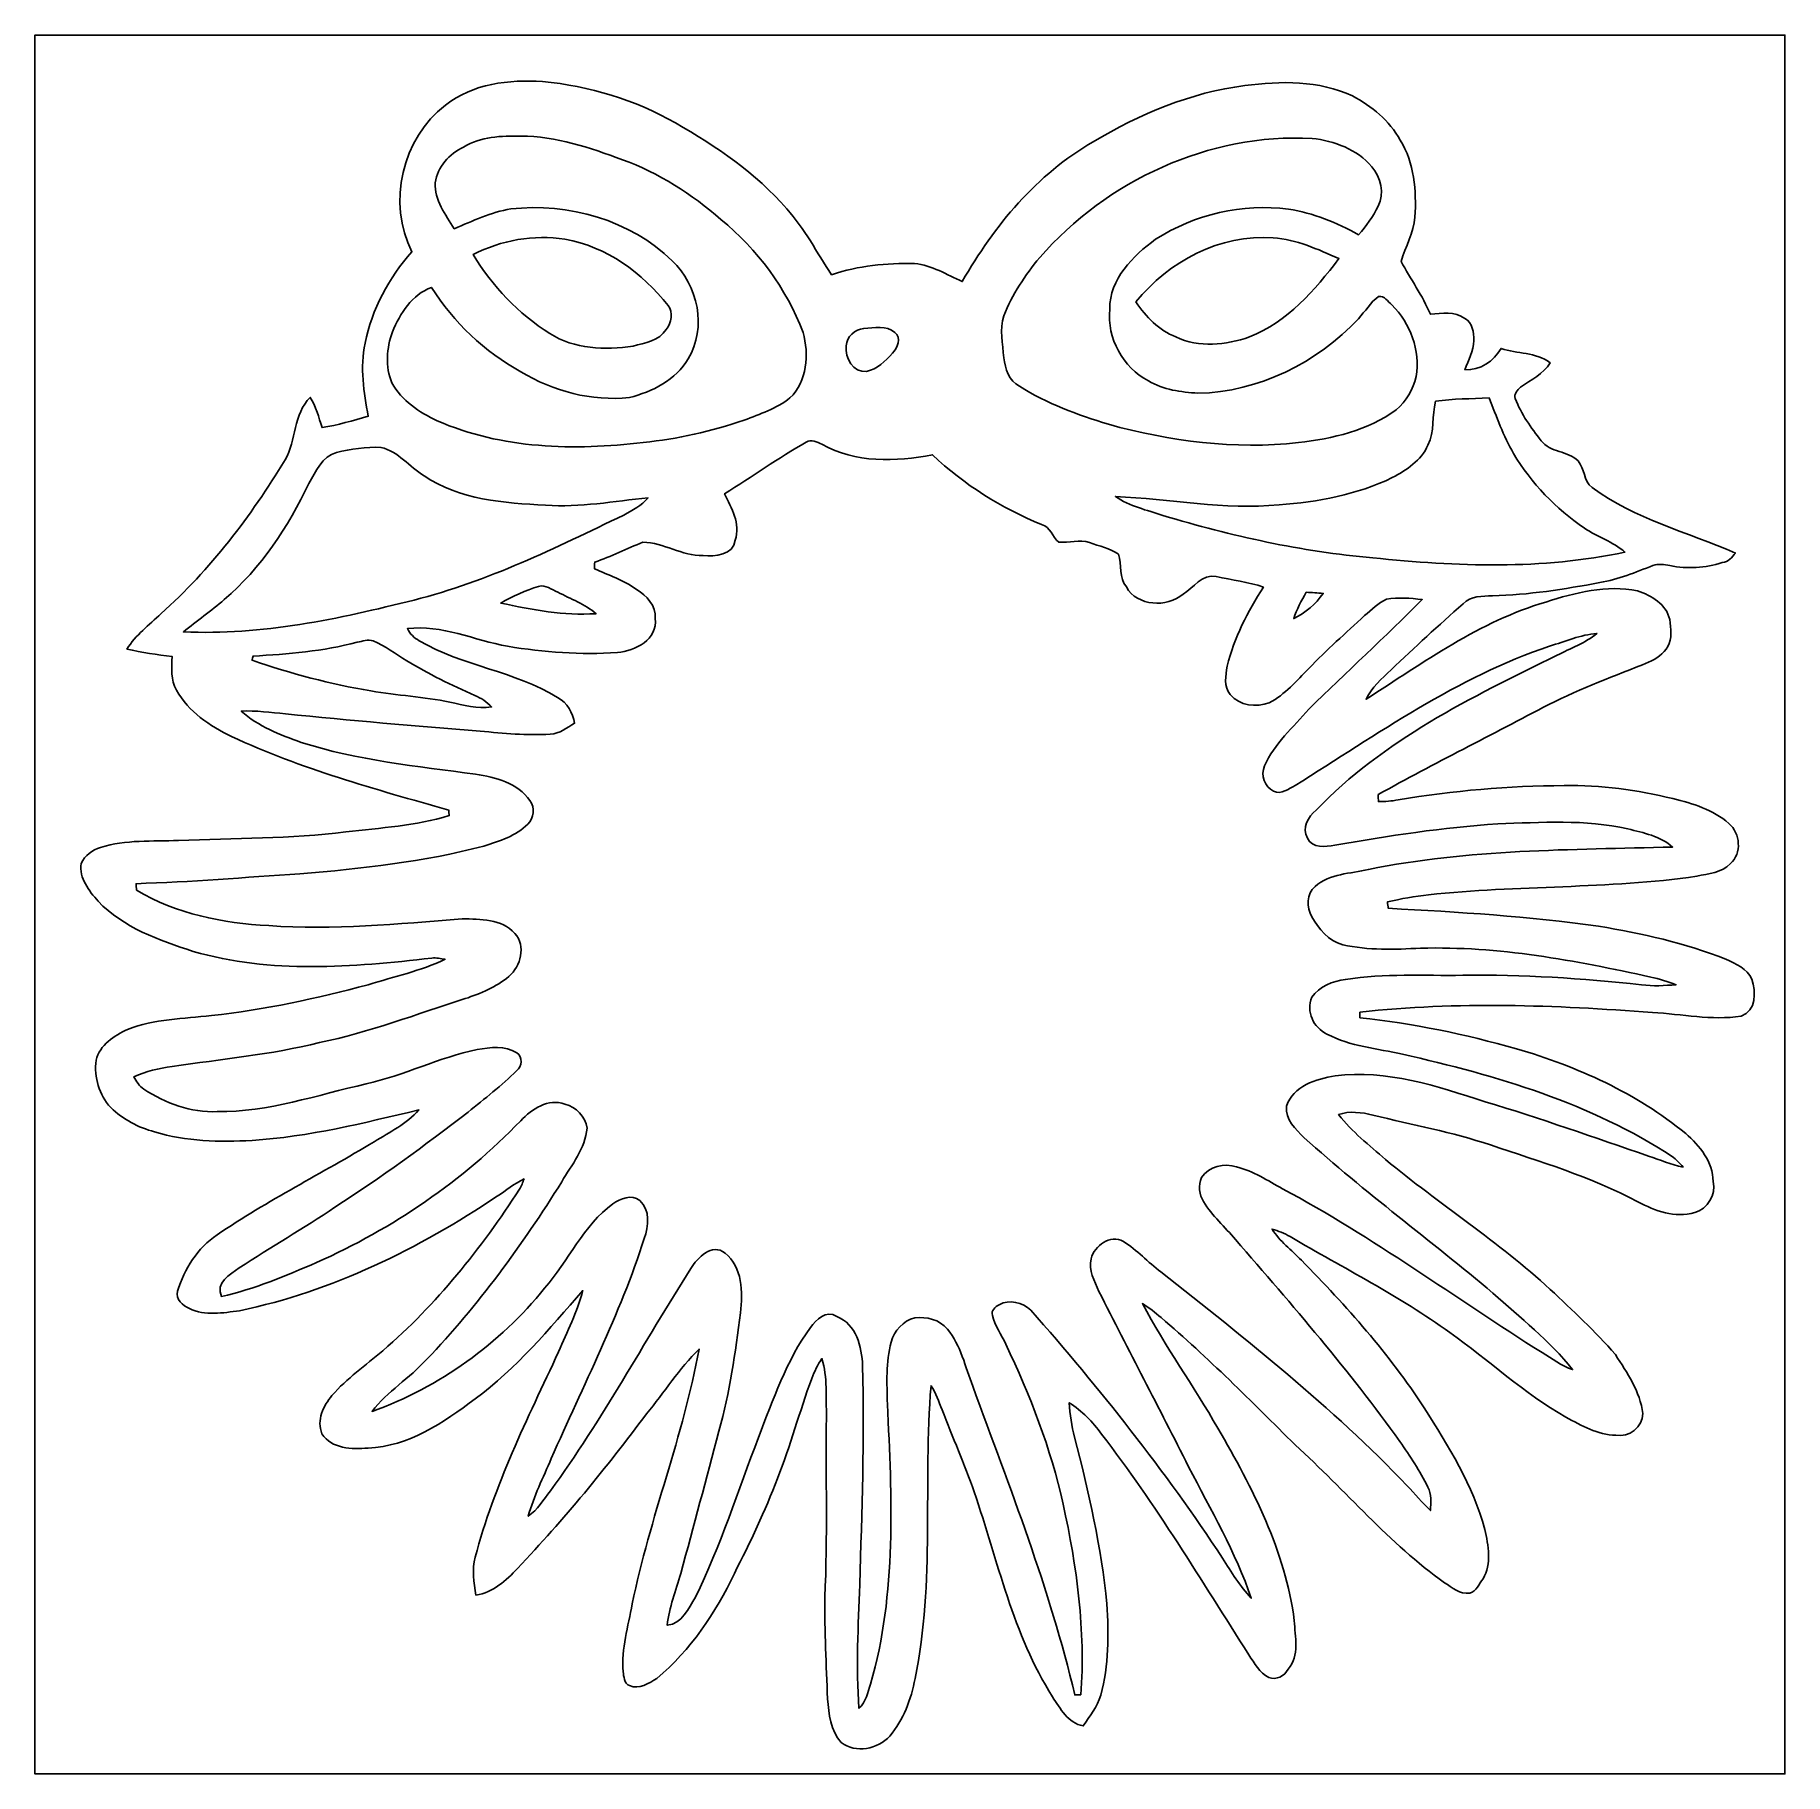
# Model space of a CAD drawing. Header units: centimetres. Extents: x -16.8 to 16.8, y -16.7 to 16.7.
import ezdxf

# ---------------------------------------------------------------- set-up
doc = ezdxf.new("R2010")
doc.units = ezdxf.units.CM
doc.header["$MEASUREMENT"] = 0
doc.layers.add('Layer 1', color=7, linetype='Continuous')

msp = doc.modelspace()

# ---------------------------------------------------------------- linework, layer by layer
at = {"layer": 'Layer 1', "color": 7}
for points, knots in [([(-16.77458, 16.66875), (-16.77458, 16.66875), (16.77458, 16.66875), (16.77458, 16.66875), (16.77458, 16.66875), (16.77458, 16.66875), (16.77458, -16.66875), (16.77458, -16.66875), (16.77458, -16.66875), (16.77458, -16.66875), (-16.77458, -16.66875), (-16.77458, -16.66875), (-16.77458, -16.66875), (-16.77458, -16.66875), (-16.77458, 16.66875), (-16.77458, 16.66875), (-16.77458, 16.66875), (-16.77458, 16.66875), (-16.77458, 16.66875), (-16.77458, 16.66875)], [0, 0, 0, 0, 0.16666667, 0.16666667, 0.16666667, 0.16666667, 0.33333333, 0.33333333, 0.33333333, 0.33333333, 0.5, 0.5, 0.5, 0.5, 0.66666667, 0.66666667, 0.66666667, 0.66666667, 1, 1, 1, 1]), ([(-8.90517, 15.32431), (-9.73984, 14.69037), (-10.02418, 13.44718), (-9.55005, 12.51126), (-9.55005, 12.51126), (-9.99031, 12.01526), (-10.31769, 11.41236), (-10.44504, 10.75796), (-10.44504, 10.75796), (-10.55123, 10.29582), (-10.46833, 9.81851), (-10.38613, 9.35884), (-10.38613, 9.35884), (-10.67717, 9.27241), (-10.97104, 9.19233), (-11.27125, 9.144), (-11.27125, 9.144), (-11.33546, 9.34085), (-11.38802, 9.54405), (-11.49809, 9.72185), (-11.49809, 9.72185), (-11.82299, 9.40435), (-11.76196, 8.8967), (-11.98069, 8.52382), (-11.98069, 8.52382), (-12.63579, 7.44008), (-13.41261, 6.42056), (-14.35911, 5.57459), (-14.35911, 5.57459), (-14.58807, 5.35869), (-14.84242, 5.16326), (-15.01387, 4.8955), (-15.01387, 4.8955), (-14.72741, 4.83411), (-14.43743, 4.78825), (-14.14604, 4.7558), (-14.14604, 4.7558), (-14.15344, 4.53954), (-14.1799, 4.30212), (-14.0589, 4.11092), (-14.0589, 4.11092), (-13.83806, 3.69147), (-13.42214, 3.4223), (-13.00727, 3.22086), (-13.00727, 3.22086), (-11.67483, 2.59927), (-10.25208, 2.2098), (-8.84202, 1.80904), (-8.84202, 1.80904), (-8.83991, 1.78259), (-8.83603, 1.73002), (-8.83391, 1.70356), (-8.83391, 1.70356), (-9.47526, 1.50883), (-10.15048, 1.47073), (-10.81264, 1.39206), (-10.81264, 1.39206), (-11.87768, 1.25624), (-12.95329, 1.27529), (-14.02398, 1.22661), (-14.02398, 1.22661), (-14.52351, 1.20968), (-15.03504, 1.24354), (-15.5194, 1.09396), (-15.5194, 1.09396), (-15.67321, 1.04387), (-15.82279, 0.94156), (-15.88664, 0.78811), (-15.88664, 0.78811), (-15.93497, 0.502), (-15.73706, 0.26317), (-15.56526, 0.06279), (-15.56526, 0.06279), (-15.07878, -0.44133), (-14.39686, -0.69003), (-13.74422, -0.89888), (-13.74422, -0.89888), (-12.25621, -1.32997), (-10.68599, -1.20368), (-9.16834, -1.02764), (-9.16834, -1.02764), (-9.08226, -1.01847), (-8.99654, -1.0354), (-8.91187, -1.05057), (-8.91187, -1.05057), (-9.38071, -1.27353), (-9.89259, -1.38289), (-10.38543, -1.53846), (-10.38543, -1.53846), (-11.3725, -1.80058), (-12.37368, -2.01648), (-13.38968, -2.12901), (-13.38968, -2.12901), (-13.92908, -2.18793), (-14.48576, -2.19569), (-14.99835, -2.39466), (-14.99835, -2.39466), (-15.2594, -2.51319), (-15.53034, -2.68993), (-15.60513, -2.98591), (-15.60513, -2.98591), (-15.64252, -3.30976), (-15.54868, -3.65301), (-15.32184, -3.89184), (-15.32184, -3.89184), (-15.08972, -4.11833), (-14.7955, -4.27708), (-14.48153, -4.35645), (-14.48153, -4.35645), (-13.87863, -4.54519), (-13.23834, -4.55754), (-12.61286, -4.52226), (-12.61286, -4.52226), (-11.52737, -4.45276), (-10.46798, -4.18818), (-9.41423, -3.93735), (-9.41423, -3.93735), (-9.64918, -4.20476), (-9.97373, -4.36104), (-10.27007, -4.54695), (-10.27007, -4.54695), (-11.27019, -5.1495), (-12.31618, -5.67619), (-13.28349, -6.33201), (-13.28349, -6.33201), (-13.65779, -6.58495), (-13.91073, -6.98606), (-14.03985, -7.41327), (-14.03985, -7.41327), (-14.09241, -7.56849), (-13.93578, -7.68597), (-13.81513, -7.74665), (-13.81513, -7.74665), (-13.51598, -7.88846), (-13.16884, -7.83167), (-12.85311, -7.78651), (-12.85311, -7.78651), (-11.07369, -7.41821), (-9.41846, -6.60047), (-7.91704, -5.59435), (-7.91704, -5.59435), (-7.74488, -5.48111), (-7.58543, -5.34741), (-7.3981, -5.25956), (-7.3981, -5.25956), (-7.42174, -5.328), (-7.4489, -5.39609), (-7.487, -5.45853), (-7.487, -5.45853), (-8.22113, -6.59694), (-9.07838, -7.66798), (-10.10849, -8.55345), (-10.10849, -8.55345), (-10.43623, -8.83567), (-10.79853, -9.08367), (-11.08146, -9.41423), (-11.08146, -9.41423), (-11.24761, -9.61214), (-11.38026, -9.88554), (-11.27337, -10.14483), (-11.27337, -10.14483), (-11.08992, -10.43623), (-10.69622, -10.44575), (-10.39036, -10.42), (-10.39036, -10.42), (-9.60967, -10.39283), (-8.94186, -9.92752), (-8.33861, -9.47773), (-8.33861, -9.47773), (-7.54733, -8.89529), (-6.91444, -8.13788), (-6.27345, -7.40198), (-6.27345, -7.40198), (-6.37999, -7.81085), (-6.56766, -8.19079), (-6.73664, -8.57603), (-6.73664, -8.57603), (-7.33672, -9.85838), (-7.97101, -11.13649), (-8.33508, -12.51126), (-8.33508, -12.51126), (-8.4014, -12.74974), (-8.36401, -12.99951), (-8.32238, -13.2394), (-8.32238, -13.2394), (-7.995, -13.18895), (-7.74065, -12.95823), (-7.52228, -12.72716), (-7.52228, -12.72716), (-6.63893, -11.7916), (-5.81872, -10.79712), (-5.05107, -9.76524), (-5.05107, -9.76524), (-4.70958, -9.35496), (-4.42701, -8.89494), (-4.04248, -8.5217), (-4.04248, -8.5217), (-4.34234, -10.18222), (-4.99039, -11.75597), (-5.32412, -13.40944), (-5.32412, -13.40944), (-5.40456, -13.83736), (-5.53226, -14.26739), (-5.50016, -14.70766), (-5.50016, -14.70766), (-5.48534, -14.79162), (-5.48217, -14.93802), (-5.37774, -14.97506), (-5.37774, -14.97506), (-5.19359, -15.05514), (-5.00309, -14.92603), (-4.85069, -14.83501), (-4.85069, -14.83501), (-4.20441, -14.29491), (-3.72745, -13.57947), (-3.36762, -12.82418), (-3.36762, -12.82418), (-3.06529, -12.22975), (-2.7753, -11.62791), (-2.54176, -11.00279), (-2.54176, -11.00279), (-2.28706, -10.37661), (-2.11949, -9.72009), (-1.88278, -9.08756), (-1.88278, -9.08756), (-1.83303, -8.95279), (-1.76883, -8.82332), (-1.68804, -8.70444), (-1.68804, -8.70444), (-1.5808, -9.06709), (-1.61078, -9.45162), (-1.60196, -9.82486), (-1.60196, -9.82486), (-1.61925, -10.97703), (-1.57656, -12.12991), (-1.63266, -13.28138), (-1.63266, -13.28138), (-1.63689, -13.93049), (-1.60514, -14.57925), (-1.58115, -15.22765), (-1.58115, -15.22765), (-1.55328, -15.52011), (-1.52682, -15.83514), (-1.31868, -16.06515), (-1.31868, -16.06515), (-1.04105, -16.27964), (-0.61842, -16.18897), (-0.38911, -15.94414), (-0.38911, -15.94414), (-0.12453, -15.63053), (0.02222, -15.23788), (0.09631, -14.83889), (0.09631, -14.83889), (0.48225, -12.99069), (0.24624, -11.09345), (0.40323, -9.22514), (0.40323, -9.22514), (0.50059, -9.36554), (0.55104, -9.52923), (0.61489, -9.68728), (0.61489, -9.68728), (0.81139, -10.21503), (1.04951, -10.72727), (1.23119, -11.26102), (1.23119, -11.26102), (1.6824, -12.58535), (1.97591, -13.99081), (2.73121, -15.18955), (2.73121, -15.18955), (2.88255, -15.41533), (3.02824, -15.69085), (3.3207, -15.74835), (3.3207, -15.74835), (3.4477, -15.56032), (3.58987, -15.37688), (3.65866, -15.1578), (3.65866, -15.1578), (3.81071, -14.58877), (3.81459, -13.99187), (3.77225, -13.40838), (3.77225, -13.40838), (3.66924, -12.32606), (3.42759, -11.26349), (3.1563, -10.21256), (3.1563, -10.21256), (3.09704, -9.99702), (3.0667, -9.77441), (3.05153, -9.55181), (3.05153, -9.55181), (3.29847, -9.70774), (3.50414, -9.91799), (3.67383, -10.15471), (3.67383, -10.15471), (4.70994, -11.4995), (5.58553, -12.95682), (6.4964, -14.38663), (6.4964, -14.38663), (6.60294, -14.54397), (6.70207, -14.7253), (6.87705, -14.81737), (6.87705, -14.81737), (7.02063, -14.87734), (7.18538, -14.79056), (7.24852, -14.65721), (7.24852, -14.65721), (7.47324, -14.40004), (7.38082, -14.03456), (7.36741, -13.72905), (7.36741, -13.72905), (7.19561, -12.39873), (6.56802, -11.18553), (5.90268, -10.04076), (5.90268, -10.04076), (5.44054, -9.23219), (4.89232, -8.47443), (4.45558, -7.65175), (4.45558, -7.65175), (4.58294, -7.73042), (4.70041, -7.8232), (4.81506, -7.91951), (4.81506, -7.91951), (5.71429, -8.68715), (6.54685, -9.52712), (7.38399, -10.36073), (7.38399, -10.36073), (8.34813, -11.22998), (9.1821, -12.24633), (10.24608, -13.00162), (10.24608, -13.00162), (10.39319, -13.09158), (10.53888, -13.23234), (10.72938, -13.20024), (10.72938, -13.20024), (10.85921, -13.16531), (10.91247, -13.02385), (10.98515, -12.92684), (10.98515, -12.92684), (11.15871, -12.64179), (11.08463, -12.28725), (11.02148, -11.98033), (11.02148, -11.98033), (10.78971, -11.13684), (10.32581, -10.38084), (9.85626, -9.652), (9.85626, -9.652), (9.18951, -8.61624), (8.36295, -7.69691), (7.50358, -6.81919), (7.50358, -6.81919), (7.31026, -6.62623), (7.09154, -6.45478), (6.94055, -6.22371), (6.94055, -6.22371), (7.06049, -6.25863), (7.17762, -6.30343), (7.28557, -6.36729), (7.28557, -6.36729), (8.31286, -6.96948), (9.38283, -7.50464), (10.34803, -8.20773), (10.34803, -8.20773), (11.10015, -8.73407), (11.77043, -9.37577), (12.57476, -9.82768), (12.57476, -9.82768), (12.8718, -9.99031), (13.18189, -10.17023), (13.53114, -10.1727), (13.53114, -10.1727), (13.78021, -10.22667), (14.05537, -10.01536), (14.04832, -9.75713), (14.04832, -9.75713), (13.99752, -9.3345), (13.74704, -8.97749), (13.52409, -8.62859), (13.52409, -8.62859), (13.13603, -8.18409), (12.70423, -7.7784), (12.27137, -7.37799), (12.27137, -7.37799), (11.2843, -6.46783), (10.14871, -5.74357), (9.11613, -4.8895), (9.11613, -4.8895), (8.80251, -4.6168), (8.47407, -4.35504), (8.21478, -4.02766), (8.21478, -4.02766), (8.42786, -3.95111), (8.65893, -3.98639), (8.87412, -4.03613), (8.87412, -4.03613), (9.62554, -4.22663), (10.39177, -4.36104), (11.12732, -4.61045), (11.12732, -4.61045), (12.08476, -4.92795), (13.05666, -5.22464), (13.95201, -5.69842), (13.95201, -5.69842), (14.2815, -5.87304), (14.6685, -6.01416), (15.04315, -5.90656), (15.04315, -5.90656), (15.28833, -5.83283), (15.46225, -5.56754), (15.39628, -5.31072), (15.39628, -5.31072), (15.39346, -4.93607), (15.14299, -4.62139), (14.87029, -4.39138), (14.87029, -4.39138), (13.92661, -3.61527), (12.79313, -3.10691), (11.62826, -2.76437), (11.62826, -2.76437), (10.64507, -2.48991), (9.64212, -2.27859), (8.62647, -2.17135), (8.62647, -2.17135), (8.62647, -2.14454), (8.62647, -2.09091), (8.62647, -2.0641), (8.62647, -2.0641), (10.48879, -1.85455), (12.36874, -1.93005), (14.23317, -2.07045), (14.23317, -2.07045), (14.79938, -2.1022), (15.367, -2.22426), (15.93427, -2.14171), (15.93427, -2.14171), (16.22778, -2.03694), (16.21966, -1.67711), (16.13676, -1.43157), (16.13676, -1.43157), (16.0528, -1.22767), (15.82596, -1.13559), (15.6397, -1.04916), (15.6397, -1.04916), (14.85582, -0.74013), (14.03032, -0.55033), (13.20024, -0.41804), (13.20024, -0.41804), (11.86427, -0.22648), (10.51595, -0.14464), (9.1694, -0.07303), (9.1694, -0.07303), (9.1634, -0.03246), (9.15811, 0.00811), (9.15282, 0.04833), (9.15282, 0.04833), (9.41246, 0.11042), (9.67564, 0.16016), (9.94163, 0.18486), (9.94163, 0.18486), (11.65154, 0.37606), (13.38227, 0.29281), (15.08654, 0.54081), (15.08654, 0.54081), (15.30279, 0.5969), (15.56491, 0.60572), (15.72683, 0.78352), (15.72683, 0.78352), (15.95261, 0.98037), (15.91769, 1.3656), (15.70037, 1.55434), (15.70037, 1.55434), (15.39663, 1.81539), (15.0054, 1.93781), (14.62334, 2.03129), (14.62334, 2.03129), (13.94178, 2.1904), (13.24328, 2.30046), (12.54125, 2.27894), (12.54125, 2.27894), (11.47586, 2.27612), (10.41082, 2.18193), (9.36061, 2.00519), (9.36061, 2.00519), (9.23431, 1.98226), (9.10766, 1.97097), (8.97996, 1.97203), (8.97996, 1.97203), (8.97855, 2.00625), (8.97608, 2.07398), (8.97467, 2.1082), (8.97467, 2.1082), (10.05558, 2.70369), (11.15766, 3.25967), (12.2495, 3.83505), (12.2495, 3.83505), (12.86863, 4.14479), (13.51844, 4.38785), (14.1605, 4.64397), (14.1605, 4.64397), (14.30902, 4.70535), (14.44202, 4.80836), (14.52809, 4.94489), (14.52809, 4.94489), (14.61699, 5.10117), (14.58348, 5.29378), (14.56478, 5.46276), (14.56478, 5.46276), (14.50164, 5.75451), (14.21306, 5.92667), (13.94848, 6.01239), (13.94848, 6.01239), (13.3544, 6.13304), (12.75433, 5.97817), (12.19094, 5.7979), (12.19094, 5.7979), (10.92376, 5.42749), (9.84109, 4.63832), (8.7443, 3.93453), (8.7443, 3.93453), (8.84872, 4.16454), (9.04734, 4.32647), (9.22126, 4.5018), (9.22126, 4.5018), (9.67775, 4.92725), (10.13425, 5.3534), (10.60415, 5.76439), (10.60415, 5.76439), (10.74737, 5.92067), (10.97386, 5.90797), (11.16542, 5.91679), (11.16542, 5.91679), (11.85792, 5.93513), (12.54478, 6.04379), (13.22458, 6.17149), (13.22458, 6.17149), (13.57806, 6.23323), (13.91038, 6.36976), (14.24376, 6.49781), (14.24376, 6.49781), (14.34782, 6.54121), (14.46071, 6.51157), (14.56796, 6.49676), (14.56796, 6.49676), (14.90063, 6.43079), (15.24988, 6.44878), (15.57267, 6.55496), (15.57267, 6.55496), (15.69297, 6.55849), (15.75752, 6.65798), (15.82526, 6.73806), (15.82526, 6.73806), (14.89992, 7.13493), (13.89768, 7.38999), (13.07712, 7.99641), (13.07712, 7.99641), (12.90673, 8.11601), (12.94342, 8.35836), (12.80689, 8.50265), (12.80689, 8.50265), (12.61392, 8.70514), (12.27173, 8.65822), (12.10134, 8.89071), (12.10134, 8.89071), (11.90554, 9.13871), (11.71716, 9.40082), (11.60392, 9.69786), (11.60392, 9.69786), (11.57111, 9.785), (11.64308, 9.86543), (11.70622, 9.91588), (11.70622, 9.91588), (11.90272, 10.06122), (12.14508, 10.166), (12.27137, 10.38648), (12.27137, 10.38648), (11.99656, 10.59603), (11.64131, 10.54911), (11.33122, 10.6613), (11.33122, 10.6613), (11.18835, 10.41188), (10.93188, 10.23937), (10.63872, 10.24996), (10.63872, 10.24996), (10.70363, 10.43481), (10.80876, 10.6105), (10.80735, 10.81299), (10.80735, 10.81299), (10.80876, 10.96222), (10.789, 11.15942), (10.63519, 11.23456), (10.63519, 11.23456), (10.44081, 11.37744), (10.19916, 11.32946), (9.97726, 11.31464), (9.97726, 11.31464), (9.8238, 11.67201), (9.59767, 11.98915), (9.41317, 12.32923), (9.41317, 12.32923), (9.49925, 12.61251), (9.66047, 12.87604), (9.68128, 13.17696), (9.68128, 13.17696), (9.70703, 13.6779), (9.67528, 14.21977), (9.39553, 14.65404), (9.39553, 14.65404), (9.19339, 15.02657), (8.85296, 15.30773), (8.48078, 15.50035), (8.48078, 15.50035), (7.84084, 15.80197), (7.106, 15.78963), (6.41914, 15.69755), (6.41914, 15.69755), (5.38198, 15.57267), (4.40408, 15.1511), (3.5119, 14.62158), (3.5119, 14.62158), (2.43417, 13.99963), (1.61008, 13.01397), (1.00295, 11.94223), (1.00295, 11.94223), (0.70485, 12.07417), (0.41769, 12.25268), (0.08784, 12.29042), (0.08784, 12.29042), (-0.44803, 12.29677), (-0.99307, 12.2495), (-1.50213, 12.07241), (-1.50213, 12.07241), (-1.78788, 12.49362), (-2.01577, 12.95753), (-2.36326, 13.33429), (-2.36326, 13.33429), (-2.95346, 14.02256), (-3.7144, 14.53303), (-4.49298, 14.98318), (-4.49298, 14.98318), (-5.27509, 15.42662), (-6.14998, 15.6912), (-7.04391, 15.77622), (-7.04391, 15.77622), (-7.68597, 15.81997), (-8.38376, 15.7353), (-8.90517, 15.32431)], [0, 0, 0, 0, 0.00617284, 0.00617284, 0.00617284, 0.00617284, 0.01234568, 0.01234568, 0.01234568, 0.01234568, 0.01851852, 0.01851852, 0.01851852, 0.01851852, 0.02469136, 0.02469136, 0.02469136, 0.02469136, 0.0308642, 0.0308642, 0.0308642, 0.0308642, 0.03703704, 0.03703704, 0.03703704, 0.03703704, 0.04320988, 0.04320988, 0.04320988, 0.04320988, 0.04938272, 0.04938272, 0.04938272, 0.04938272, 0.05555556, 0.05555556, 0.05555556, 0.05555556, 0.0617284, 0.0617284, 0.0617284, 0.0617284, 0.06790123, 0.06790123, 0.06790123, 0.06790123, 0.07407407, 0.07407407, 0.07407407, 0.07407407, 0.08024691, 0.08024691, 0.08024691, 0.08024691, 0.08641975, 0.08641975, 0.08641975, 0.08641975, 0.09259259, 0.09259259, 0.09259259, 0.09259259, 0.09876543, 0.09876543, 0.09876543, 0.09876543, 0.10493827, 0.10493827, 0.10493827, 0.10493827, 0.11111111, 0.11111111, 0.11111111, 0.11111111, 0.11728395, 0.11728395, 0.11728395, 0.11728395, 0.12345679, 0.12345679, 0.12345679, 0.12345679, 0.12962963, 0.12962963, 0.12962963, 0.12962963, 0.13580247, 0.13580247, 0.13580247, 0.13580247, 0.14197531, 0.14197531, 0.14197531, 0.14197531, 0.14814815, 0.14814815, 0.14814815, 0.14814815, 0.15432099, 0.15432099, 0.15432099, 0.15432099, 0.16049383, 0.16049383, 0.16049383, 0.16049383, 0.16666667, 0.16666667, 0.16666667, 0.16666667, 0.17283951, 0.17283951, 0.17283951, 0.17283951, 0.17901235, 0.17901235, 0.17901235, 0.17901235, 0.18518519, 0.18518519, 0.18518519, 0.18518519, 0.19135802, 0.19135802, 0.19135802, 0.19135802, 0.19753086, 0.19753086, 0.19753086, 0.19753086, 0.2037037, 0.2037037, 0.2037037, 0.2037037, 0.20987654, 0.20987654, 0.20987654, 0.20987654, 0.21604938, 0.21604938, 0.21604938, 0.21604938, 0.22222222, 0.22222222, 0.22222222, 0.22222222, 0.22839506, 0.22839506, 0.22839506, 0.22839506, 0.2345679, 0.2345679, 0.2345679, 0.2345679, 0.24074074, 0.24074074, 0.24074074, 0.24074074, 0.24691358, 0.24691358, 0.24691358, 0.24691358, 0.25308642, 0.25308642, 0.25308642, 0.25308642, 0.25925926, 0.25925926, 0.25925926, 0.25925926, 0.2654321, 0.2654321, 0.2654321, 0.2654321, 0.27160494, 0.27160494, 0.27160494, 0.27160494, 0.27777778, 0.27777778, 0.27777778, 0.27777778, 0.28395062, 0.28395062, 0.28395062, 0.28395062, 0.29012346, 0.29012346, 0.29012346, 0.29012346, 0.2962963, 0.2962963, 0.2962963, 0.2962963, 0.30246914, 0.30246914, 0.30246914, 0.30246914, 0.30864198, 0.30864198, 0.30864198, 0.30864198, 0.31481481, 0.31481481, 0.31481481, 0.31481481, 0.32098765, 0.32098765, 0.32098765, 0.32098765, 0.32716049, 0.32716049, 0.32716049, 0.32716049, 0.33333333, 0.33333333, 0.33333333, 0.33333333, 0.33950617, 0.33950617, 0.33950617, 0.33950617, 0.34567901, 0.34567901, 0.34567901, 0.34567901, 0.35185185, 0.35185185, 0.35185185, 0.35185185, 0.35802469, 0.35802469, 0.35802469, 0.35802469, 0.36419753, 0.36419753, 0.36419753, 0.36419753, 0.37037037, 0.37037037, 0.37037037, 0.37037037, 0.37654321, 0.37654321, 0.37654321, 0.37654321, 0.38271605, 0.38271605, 0.38271605, 0.38271605, 0.38888889, 0.38888889, 0.38888889, 0.38888889, 0.39506173, 0.39506173, 0.39506173, 0.39506173, 0.40123457, 0.40123457, 0.40123457, 0.40123457, 0.40740741, 0.40740741, 0.40740741, 0.40740741, 0.41358025, 0.41358025, 0.41358025, 0.41358025, 0.41975309, 0.41975309, 0.41975309, 0.41975309, 0.42592593, 0.42592593, 0.42592593, 0.42592593, 0.43209877, 0.43209877, 0.43209877, 0.43209877, 0.4382716, 0.4382716, 0.4382716, 0.4382716, 0.44444444, 0.44444444, 0.44444444, 0.44444444, 0.45061728, 0.45061728, 0.45061728, 0.45061728, 0.45679012, 0.45679012, 0.45679012, 0.45679012, 0.46296296, 0.46296296, 0.46296296, 0.46296296, 0.4691358, 0.4691358, 0.4691358, 0.4691358, 0.47530864, 0.47530864, 0.47530864, 0.47530864, 0.48148148, 0.48148148, 0.48148148, 0.48148148, 0.48765432, 0.48765432, 0.48765432, 0.48765432, 0.49382716, 0.49382716, 0.49382716, 0.49382716, 0.5, 0.5, 0.5, 0.5, 0.50617284, 0.50617284, 0.50617284, 0.50617284, 0.51234568, 0.51234568, 0.51234568, 0.51234568, 0.51851852, 0.51851852, 0.51851852, 0.51851852, 0.52469136, 0.52469136, 0.52469136, 0.52469136, 0.5308642, 0.5308642, 0.5308642, 0.5308642, 0.53703704, 0.53703704, 0.53703704, 0.53703704, 0.54320988, 0.54320988, 0.54320988, 0.54320988, 0.54938272, 0.54938272, 0.54938272, 0.54938272, 0.55555556, 0.55555556, 0.55555556, 0.55555556, 0.5617284, 0.5617284, 0.5617284, 0.5617284, 0.56790123, 0.56790123, 0.56790123, 0.56790123, 0.57407407, 0.57407407, 0.57407407, 0.57407407, 0.58024691, 0.58024691, 0.58024691, 0.58024691, 0.58641975, 0.58641975, 0.58641975, 0.58641975, 0.59259259, 0.59259259, 0.59259259, 0.59259259, 0.59876543, 0.59876543, 0.59876543, 0.59876543, 0.60493827, 0.60493827, 0.60493827, 0.60493827, 0.61111111, 0.61111111, 0.61111111, 0.61111111, 0.61728395, 0.61728395, 0.61728395, 0.61728395, 0.62345679, 0.62345679, 0.62345679, 0.62345679, 0.62962963, 0.62962963, 0.62962963, 0.62962963, 0.63580247, 0.63580247, 0.63580247, 0.63580247, 0.64197531, 0.64197531, 0.64197531, 0.64197531, 0.64814815, 0.64814815, 0.64814815, 0.64814815, 0.65432099, 0.65432099, 0.65432099, 0.65432099, 0.66049383, 0.66049383, 0.66049383, 0.66049383, 0.66666667, 0.66666667, 0.66666667, 0.66666667, 0.67283951, 0.67283951, 0.67283951, 0.67283951, 0.67901235, 0.67901235, 0.67901235, 0.67901235, 0.68518519, 0.68518519, 0.68518519, 0.68518519, 0.69135802, 0.69135802, 0.69135802, 0.69135802, 0.69753086, 0.69753086, 0.69753086, 0.69753086, 0.7037037, 0.7037037, 0.7037037, 0.7037037, 0.70987654, 0.70987654, 0.70987654, 0.70987654, 0.71604938, 0.71604938, 0.71604938, 0.71604938, 0.72222222, 0.72222222, 0.72222222, 0.72222222, 0.72839506, 0.72839506, 0.72839506, 0.72839506, 0.7345679, 0.7345679, 0.7345679, 0.7345679, 0.74074074, 0.74074074, 0.74074074, 0.74074074, 0.74691358, 0.74691358, 0.74691358, 0.74691358, 0.75308642, 0.75308642, 0.75308642, 0.75308642, 0.75925926, 0.75925926, 0.75925926, 0.75925926, 0.7654321, 0.7654321, 0.7654321, 0.7654321, 0.77160494, 0.77160494, 0.77160494, 0.77160494, 0.77777778, 0.77777778, 0.77777778, 0.77777778, 0.78395062, 0.78395062, 0.78395062, 0.78395062, 0.79012346, 0.79012346, 0.79012346, 0.79012346, 0.7962963, 0.7962963, 0.7962963, 0.7962963, 0.80246914, 0.80246914, 0.80246914, 0.80246914, 0.80864198, 0.80864198, 0.80864198, 0.80864198, 0.81481481, 0.81481481, 0.81481481, 0.81481481, 0.82098765, 0.82098765, 0.82098765, 0.82098765, 0.82716049, 0.82716049, 0.82716049, 0.82716049, 0.83333333, 0.83333333, 0.83333333, 0.83333333, 0.83950617, 0.83950617, 0.83950617, 0.83950617, 0.84567901, 0.84567901, 0.84567901, 0.84567901, 0.85185185, 0.85185185, 0.85185185, 0.85185185, 0.85802469, 0.85802469, 0.85802469, 0.85802469, 0.86419753, 0.86419753, 0.86419753, 0.86419753, 0.87037037, 0.87037037, 0.87037037, 0.87037037, 0.87654321, 0.87654321, 0.87654321, 0.87654321, 0.88271605, 0.88271605, 0.88271605, 0.88271605, 0.88888889, 0.88888889, 0.88888889, 0.88888889, 0.89506173, 0.89506173, 0.89506173, 0.89506173, 0.90123457, 0.90123457, 0.90123457, 0.90123457, 0.90740741, 0.90740741, 0.90740741, 0.90740741, 0.91358025, 0.91358025, 0.91358025, 0.91358025, 0.91975309, 0.91975309, 0.91975309, 0.91975309, 0.92592593, 0.92592593, 0.92592593, 0.92592593, 0.93209877, 0.93209877, 0.93209877, 0.93209877, 0.9382716, 0.9382716, 0.9382716, 0.9382716, 0.94444444, 0.94444444, 0.94444444, 0.94444444, 0.95061728, 0.95061728, 0.95061728, 0.95061728, 0.95679012, 0.95679012, 0.95679012, 0.95679012, 0.96296296, 0.96296296, 0.96296296, 0.96296296, 0.9691358, 0.9691358, 0.9691358, 0.9691358, 0.97530864, 0.97530864, 0.97530864, 0.97530864, 0.98148148, 0.98148148, 0.98148148, 0.98148148, 0.98765432, 0.98765432, 0.98765432, 0.98765432, 1, 1, 1, 1]), ([(2.48638, 12.40014), (3.77014, 13.88251), (5.73793, 14.78986), (7.70714, 14.68614), (7.70714, 14.68614), (8.13153, 14.63781), (8.57144, 14.478), (8.85296, 14.14357), (8.85296, 14.14357), (9.02758, 13.94284), (9.0992, 13.6331), (8.97608, 13.38862), (8.97608, 13.38862), (8.87695, 13.1893), (8.74642, 13.00621), (8.59896, 12.84005), (8.59896, 12.84005), (8.17986, 13.07006), (7.73148, 13.25986), (7.25558, 13.3283), (7.25558, 13.3283), (6.3754, 13.44401), (5.4543, 13.23305), (4.70958, 12.75292), (4.70958, 12.75292), (4.27461, 12.43542), (3.82411, 11.99162), (3.82976, 11.4113), (3.82976, 11.4113), (3.77507, 10.86026), (4.07846, 10.2937), (4.57129, 10.04076), (4.57129, 10.04076), (4.85387, 9.86296), (5.19465, 9.82451), (5.52062, 9.80122), (5.52062, 9.80122), (6.68584, 9.82521), (7.80697, 10.38472), (8.59578, 11.22998), (8.59578, 11.22998), (8.72843, 11.36967), (8.82721, 11.5443), (8.98454, 11.6586), (8.98454, 11.6586), (9.09673, 11.67306), (9.16023, 11.55559), (9.23749, 11.49526), (9.23749, 11.49526), (9.5945, 11.13896), (9.78535, 10.62249), (9.70562, 10.11908), (9.70562, 10.11908), (9.6453, 9.87601), (9.51336, 9.64565), (9.31898, 9.48584), (9.31898, 9.48584), (8.78099, 9.07979), (8.10119, 8.93269), (7.44537, 8.85649), (7.44537, 8.85649), (6.22265, 8.71537), (4.98369, 8.88118), (3.80259, 9.20574), (3.80259, 9.20574), (3.21592, 9.39377), (2.61973, 9.59414), (2.1022, 9.93599), (2.1022, 9.93599), (1.89653, 10.03794), (1.8228, 10.27148), (1.80058, 10.48244), (1.80058, 10.48244), (1.772, 10.74561), (1.71626, 11.02607), (1.79811, 11.28501), (1.79811, 11.28501), (1.95968, 11.69352), (2.20521, 12.06465), (2.48638, 12.40014)], [0, 0, 0, 0, 0.04761905, 0.04761905, 0.04761905, 0.04761905, 0.0952381, 0.0952381, 0.0952381, 0.0952381, 0.14285714, 0.14285714, 0.14285714, 0.14285714, 0.19047619, 0.19047619, 0.19047619, 0.19047619, 0.23809524, 0.23809524, 0.23809524, 0.23809524, 0.28571429, 0.28571429, 0.28571429, 0.28571429, 0.33333333, 0.33333333, 0.33333333, 0.33333333, 0.38095238, 0.38095238, 0.38095238, 0.38095238, 0.42857143, 0.42857143, 0.42857143, 0.42857143, 0.47619048, 0.47619048, 0.47619048, 0.47619048, 0.52380952, 0.52380952, 0.52380952, 0.52380952, 0.57142857, 0.57142857, 0.57142857, 0.57142857, 0.61904762, 0.61904762, 0.61904762, 0.61904762, 0.66666667, 0.66666667, 0.66666667, 0.66666667, 0.71428571, 0.71428571, 0.71428571, 0.71428571, 0.76190476, 0.76190476, 0.76190476, 0.76190476, 0.80952381, 0.80952381, 0.80952381, 0.80952381, 0.85714286, 0.85714286, 0.85714286, 0.85714286, 0.9047619, 0.9047619, 0.9047619, 0.9047619, 1, 1, 1, 1]), ([(-8.55698, 14.51998), (-8.23031, 14.72177), (-7.83378, 14.73694), (-7.4609, 14.73059), (-7.4609, 14.73059), (-6.78568, 14.73165), (-6.13974, 14.50693), (-5.51321, 14.27833), (-5.51321, 14.27833), (-4.81471, 14.0275), (-4.18465, 13.61475), (-3.62338, 13.13392), (-3.62338, 13.13392), (-2.92911, 12.55889), (-2.36961, 11.811), (-2.04823, 10.9668), (-2.04823, 10.9668), (-1.93604, 10.54382), (-1.96744, 10.03018), (-2.30223, 9.71162), (-2.30223, 9.71162), (-2.56046, 9.5063), (-2.87796, 9.40259), (-3.18064, 9.28335), (-3.18064, 9.28335), (-3.80612, 9.06886), (-4.45594, 8.92528), (-5.11387, 8.85684), (-5.11387, 8.85684), (-6.43502, 8.69879), (-7.82955, 8.73054), (-9.06498, 9.27488), (-9.06498, 9.27488), (-9.40858, 9.43539), (-9.7476, 9.6587), (-9.93246, 10.00019), (-9.93246, 10.00019), (-10.06546, 10.30922), (-10.03159, 10.668), (-9.92293, 10.9795), (-9.92293, 10.9795), (-9.77477, 11.33052), (-9.54723, 11.69035), (-9.17363, 11.82934), (-9.17363, 11.82934), (-8.74818, 11.15766), (-8.15587, 10.59921), (-7.46125, 10.21256), (-7.46125, 10.21256), (-6.84177, 9.83827), (-6.10341, 9.64106), (-5.37986, 9.72009), (-5.37986, 9.72009), (-4.94065, 9.82627), (-4.48663, 10.05769), (-4.25309, 10.46127), (-4.25309, 10.46127), (-3.88867, 11.05711), (-4.06329, 11.86921), (-4.55789, 12.33981), (-4.55789, 12.33981), (-5.36399, 13.12192), (-6.54756, 13.46024), (-7.65316, 13.33324), (-7.65316, 13.33324), (-8.03451, 13.27538), (-8.38412, 13.10076), (-8.7376, 12.95576), (-8.7376, 12.95576), (-8.90446, 13.22458), (-9.11789, 13.50186), (-9.10202, 13.83559), (-9.10202, 13.83559), (-9.05616, 14.13863), (-8.83144, 14.39439), (-8.55698, 14.51998)], [0, 0, 0, 0, 0.05, 0.05, 0.05, 0.05, 0.1, 0.1, 0.1, 0.1, 0.15, 0.15, 0.15, 0.15, 0.2, 0.2, 0.2, 0.2, 0.25, 0.25, 0.25, 0.25, 0.3, 0.3, 0.3, 0.3, 0.35, 0.35, 0.35, 0.35, 0.4, 0.4, 0.4, 0.4, 0.45, 0.45, 0.45, 0.45, 0.5, 0.5, 0.5, 0.5, 0.55, 0.55, 0.55, 0.55, 0.6, 0.6, 0.6, 0.6, 0.65, 0.65, 0.65, 0.65, 0.7, 0.7, 0.7, 0.7, 0.75, 0.75, 0.75, 0.75, 0.8, 0.8, 0.8, 0.8, 0.85, 0.85, 0.85, 0.85, 0.9, 0.9, 0.9, 0.9, 1, 1, 1, 1]), ([(-8.37459, 12.46152), (-7.83555, 12.73351), (-7.21289, 12.85169), (-6.61458, 12.75186), (-6.61458, 12.75186), (-5.81801, 12.61886), (-5.13115, 12.10733), (-4.63691, 11.48609), (-4.63691, 11.48609), (-4.53708, 11.35063), (-4.56706, 11.14813), (-4.67642, 11.02607), (-4.67642, 11.02607), (-4.80801, 10.80488), (-5.08247, 10.76007), (-5.30966, 10.70645), (-5.30966, 10.70645), (-5.84764, 10.62073), (-6.43361, 10.64683), (-6.90492, 10.94599), (-6.90492, 10.94599), (-7.50535, 11.32311), (-8.01123, 11.85404), (-8.37459, 12.46152)], [0, 0, 0, 0, 0.14285714, 0.14285714, 0.14285714, 0.14285714, 0.28571429, 0.28571429, 0.28571429, 0.28571429, 0.42857143, 0.42857143, 0.42857143, 0.42857143, 0.57142857, 0.57142857, 0.57142857, 0.57142857, 0.71428571, 0.71428571, 0.71428571, 0.71428571, 1, 1, 1, 1]), ([(4.33141, 11.55171), (4.95688, 12.32923), (5.94713, 12.85981), (6.96172, 12.78043), (6.96172, 12.78043), (7.40727, 12.7508), (7.82002, 12.5603), (8.22219, 12.38109), (8.22219, 12.38109), (7.76146, 11.77572), (7.23336, 11.16894), (6.50804, 10.88249), (6.50804, 10.88249), (6.05896, 10.72127), (5.53791, 10.66906), (5.09658, 10.88178), (5.09658, 10.88178), (4.76814, 11.00455), (4.52543, 11.26984), (4.33141, 11.55171)], [0, 0, 0, 0, 0.16666667, 0.16666667, 0.16666667, 0.16666667, 0.33333333, 0.33333333, 0.33333333, 0.33333333, 0.5, 0.5, 0.5, 0.5, 0.66666667, 0.66666667, 0.66666667, 0.66666667, 1, 1, 1, 1]), ([(-0.88512, 11.043), (-0.69144, 11.05817), (-0.4505, 11.10968), (-0.28857, 10.96574), (-0.28857, 10.96574), (-0.15875, 10.86838), (-0.24165, 10.65918), (-0.33761, 10.56816), (-0.33761, 10.56816), (-0.47025, 10.41753), (-0.63077, 10.26231), (-0.83432, 10.21997), (-0.83432, 10.21997), (-1.08761, 10.18822), (-1.25801, 10.4835), (-1.22061, 10.70751), (-1.22061, 10.70751), (-1.22167, 10.88743), (-1.05304, 11.02325), (-0.88512, 11.043)], [0, 0, 0, 0, 0.16666667, 0.16666667, 0.16666667, 0.16666667, 0.33333333, 0.33333333, 0.33333333, 0.33333333, 0.5, 0.5, 0.5, 0.5, 0.66666667, 0.66666667, 0.66666667, 0.66666667, 1, 1, 1, 1]), ([(10.07463, 9.64636), (10.41224, 9.70315), (10.75866, 9.68692), (11.10015, 9.71303), (11.10015, 9.71303), (11.24832, 9.3532), (11.37109, 8.98102), (11.57146, 8.64552), (11.57146, 8.64552), (11.90907, 8.07473), (12.38391, 7.58931), (12.93001, 7.21572), (12.93001, 7.21572), (13.17766, 7.04391), (13.47752, 6.95431), (13.70647, 6.75534), (13.70647, 6.75534), (12.11792, 6.41632), (10.4775, 6.477), (8.87236, 6.64704), (8.87236, 6.64704), (7.5057, 6.7624), (6.16162, 7.06543), (4.84964, 7.45772), (4.84964, 7.45772), (4.54025, 7.56038), (4.20934, 7.63587), (3.937, 7.82214), (3.937, 7.82214), (4.98263, 7.77593), (6.02474, 7.56003), (7.07496, 7.66233), (7.07496, 7.66233), (7.81932, 7.71737), (8.57038, 7.85601), (9.24666, 8.18339), (9.24666, 8.18339), (9.52077, 8.33085), (9.79946, 8.50829), (9.92893, 8.80604), (9.92893, 8.80604), (10.06546, 9.06427), (9.99984, 9.3726), (10.07463, 9.64636)], [0, 0, 0, 0, 0.08333333, 0.08333333, 0.08333333, 0.08333333, 0.16666667, 0.16666667, 0.16666667, 0.16666667, 0.25, 0.25, 0.25, 0.25, 0.33333333, 0.33333333, 0.33333333, 0.33333333, 0.41666667, 0.41666667, 0.41666667, 0.41666667, 0.5, 0.5, 0.5, 0.5, 0.58333333, 0.58333333, 0.58333333, 0.58333333, 0.66666667, 0.66666667, 0.66666667, 0.66666667, 0.75, 0.75, 0.75, 0.75, 0.83333333, 0.83333333, 0.83333333, 0.83333333, 1, 1, 1, 1]), ([(-1.98755, 8.86601), (-1.89548, 8.92387), (-1.77835, 8.86495), (-1.69016, 8.82262), (-1.69016, 8.82262), (-1.04881, 8.45996), (-0.27058, 8.48536), (0.43145, 8.62048), (0.43145, 8.62048), (1.03576, 8.05004), (1.75331, 7.59531), (2.52377, 7.2838), (2.52377, 7.2838), (2.69557, 7.24006), (2.72556, 7.04532), (2.85186, 6.94655), (2.85186, 6.94655), (3.04835, 6.92538), (3.25049, 7.01111), (3.44241, 6.93914), (3.44241, 6.93914), (3.62585, 6.86647), (3.83434, 6.83189), (3.99768, 6.71513), (3.99768, 6.71513), (4.06188, 6.5091), (3.99944, 6.26604), (4.14761, 6.08718), (4.14761, 6.08718), (4.36069, 5.71571), (4.92372, 5.68643), (5.23452, 5.94995), (5.23452, 5.94995), (5.4423, 6.06954), (5.59047, 6.34683), (5.87022, 6.28474), (5.87022, 6.28474), (6.17185, 6.21947), (6.48511, 6.18878), (6.77616, 6.08189), (6.77616, 6.08189), (6.47453, 5.61516), (6.21171, 5.11316), (6.08295, 4.56918), (6.08295, 4.56918), (6.04591, 4.38997), (6.01662, 4.1783), (6.1401, 4.02414), (6.1401, 4.02414), (6.31613, 3.80894), (6.63893, 3.77331), (6.88834, 3.86856), (6.88834, 3.86856), (7.18961, 4.02343), (7.40939, 4.29013), (7.64716, 4.52367), (7.64716, 4.52367), (7.98654, 4.87927), (8.35307, 5.20629), (8.71608, 5.5372), (8.71608, 5.5372), (8.84661, 5.65397), (8.97784, 5.77638), (9.13518, 5.85646), (9.13518, 5.85646), (9.36166, 5.88151), (9.59309, 5.87869), (9.81922, 5.84517), (9.81922, 5.84517), (9.10766, 5.13327), (8.36789, 4.44994), (7.64787, 3.74721), (7.64787, 3.74721), (7.35118, 3.3969), (6.98324, 3.08539), (6.79556, 2.65783), (6.79556, 2.65783), (6.72006, 2.48285), (6.79591, 2.25284), (6.97089, 2.17135), (6.97089, 2.17135), (7.11659, 2.09868), (7.26122, 2.22074), (7.38681, 2.28071), (7.38681, 2.28071), (8.95491, 3.26461), (10.49055, 4.35998), (12.26291, 4.95159), (12.26291, 4.95159), (12.56101, 5.04472), (12.85557, 5.17066), (13.17025, 5.19677), (13.17025, 5.19677), (12.94377, 5.0105), (12.66296, 4.91067), (12.40508, 4.77696), (12.40508, 4.77696), (10.76113, 3.97827), (9.06992, 3.14219), (7.78581, 1.8094), (7.78581, 1.8094), (7.63587, 1.68134), (7.50358, 1.46826), (7.62071, 1.27317), (7.62071, 1.27317), (7.70819, 1.06786), (7.96643, 1.1116), (8.14423, 1.137), (8.14423, 1.137), (9.17822, 1.31727), (10.21786, 1.47779), (11.26631, 1.54552), (11.26631, 1.54552), (12.09746, 1.57409), (12.94483, 1.63583), (13.76362, 1.44815), (13.76362, 1.44815), (14.06102, 1.37583), (14.38381, 1.31128), (14.62017, 1.10067), (14.62017, 1.10067), (12.67248, 1.04846), (10.70539, 1.06221), (8.78734, 0.67169), (8.78734, 0.67169), (8.44268, 0.5909), (8.04792, 0.59231), (7.76746, 0.34678), (7.76746, 0.34678), (7.59319, 0.20955), (7.60412, -0.05468), (7.70184, -0.23389), (7.70184, -0.23389), (7.83625, -0.4632), (8.02605, -0.70026), (8.29557, -0.77011), (8.29557, -0.77011), (8.78487, -0.88406), (9.29111, -0.86113), (9.78923, -0.83785), (9.78923, -0.83785), (11.27866, -0.79587), (12.75221, -1.07033), (14.20001, -1.39136), (14.20001, -1.39136), (14.36511, -1.4284), (14.52809, -1.47673), (14.68614, -1.53952), (14.68614, -1.53952), (14.46389, -1.55081), (14.24199, -1.57339), (14.02151, -1.53776), (14.02151, -1.53776), (12.88591, -1.41464), (11.74362, -1.34091), (10.60097, -1.35678), (10.60097, -1.35678), (9.84991, -1.36701), (9.0932, -1.32256), (8.34743, -1.43545), (8.34743, -1.43545), (8.10648, -1.4732), (7.84366, -1.56281), (7.70643, -1.77941), (7.70643, -1.77941), (7.5879, -2.05105), (7.7343, -2.36114), (7.99359, -2.48285), (7.99359, -2.48285), (8.43809, -2.72203), (8.95632, -2.75872), (9.44069, -2.86985), (9.44069, -2.86985), (11.24056, -3.27519), (13.05066, -3.81106), (14.60959, -4.82988), (14.60959, -4.82988), (14.69037, -4.88527), (14.75669, -4.95794), (14.81949, -5.03308), (14.81949, -5.03308), (14.59124, -4.99181), (14.37852, -4.89479), (14.16015, -4.82212), (14.16015, -4.82212), (13.11804, -4.46828), (12.08193, -4.09399), (11.02536, -3.78425), (11.02536, -3.78425), (10.10073, -3.47768), (9.13906, -3.16054), (8.15128, -3.28295), (8.15128, -3.28295), (7.78404, -3.34257), (7.35083, -3.48298), (7.21501, -3.86786), (7.21501, -3.86786), (7.18644, -4.12397), (7.39846, -4.30459), (7.55685, -4.47252), (7.55685, -4.47252), (8.72137, -5.51533), (9.97938, -6.44596), (11.17635, -7.44961), (11.17635, -7.44961), (11.69776, -7.92304), (12.26326, -8.36119), (12.70141, -8.91716), (12.70141, -8.91716), (12.48869, -8.84414), (12.30771, -8.70691), (12.11827, -8.59049), (12.11827, -8.59049), (10.45563, -7.55121), (8.87624, -6.37399), (7.14304, -5.45042), (7.14304, -5.45042), (6.858, -5.29272), (6.58107, -5.11034), (6.26145, -5.02955), (6.26145, -5.02955), (6.02615, -4.95018), (5.72911, -5.02179), (5.58871, -5.23593), (5.58871, -5.23593), (5.52309, -5.38233), (5.54037, -5.56331), (5.62822, -5.69666), (5.62822, -5.69666), (5.79367, -5.97006), (6.03567, -6.18278), (6.24205, -6.42338), (6.24205, -6.42338), (7.32966, -7.68138), (8.42363, -8.93833), (9.38918, -10.29441), (9.38918, -10.29441), (9.58427, -10.57487), (9.77829, -10.85885), (9.92787, -11.16753), (9.92787, -11.16753), (10.00372, -11.30512), (9.98114, -11.46669), (9.97761, -11.61803), (9.97761, -11.61803), (9.81534, -11.47198), (9.68199, -11.29771), (9.53064, -11.14178), (9.53064, -11.14178), (8.08814, -9.63189), (6.44525, -8.33473), (4.80942, -7.04356), (4.80942, -7.04356), (4.56106, -6.85976), (4.35222, -6.62481), (4.09257, -6.4576), (4.09257, -6.4576), (3.83787, -6.31543), (3.53977, -6.54015), (3.47204, -6.79027), (3.47204, -6.79027), (3.41595, -7.01393), (3.53448, -7.22207), (3.62268, -7.41751), (3.62268, -7.41751), (4.18888, -8.54146), (4.7752, -9.65518), (5.34141, -10.77877), (5.34141, -10.77877), (5.76404, -11.60745), (6.24593, -12.41496), (6.54156, -13.30078), (6.54156, -13.30078), (6.32848, -13.06548), (6.15527, -12.79984), (5.98981, -12.53067), (5.98981, -12.53067), (4.89162, -10.85144), (3.63643, -9.28123), (2.31493, -7.77416), (2.31493, -7.77416), (2.15618, -7.63023), (1.90394, -7.5632), (1.70991, -7.67186), (1.70991, -7.67186), (1.63724, -7.71313), (1.54869, -7.78263), (1.57974, -7.87788), (1.57974, -7.87788), (1.62772, -8.07614), (1.75119, -8.24442), (1.83656, -8.42716), (1.83656, -8.42716), (2.30011, -9.4107), (2.70228, -10.42917), (2.93511, -11.49385), (2.93511, -11.49385), (3.20005, -12.69118), (3.36797, -13.92343), (3.27484, -15.15075), (3.27484, -15.15075), (3.24591, -15.1511), (3.18735, -15.15181), (3.15842, -15.15216), (3.15842, -15.15216), (2.68252, -13.12616), (1.91664, -11.18623), (1.20227, -9.23643), (1.20227, -9.23643), (1.05833, -8.86319), (0.97684, -8.45397), (0.71614, -8.13823), (0.71614, -8.13823), (0.56621, -7.95761), (0.31679, -7.89834), (0.09208, -7.92445), (0.09208, -7.92445), (-0.13053, -7.97913), (-0.30374, -8.17104), (-0.36089, -8.38941), (-0.36089, -8.38941), (-0.46673, -8.77499), (-0.44133, -9.18104), (-0.43392, -9.57686), (-0.43392, -9.57686), (-0.34678, -11.36579), (-0.254, -13.20306), (-0.7553, -14.94402), (-0.7553, -14.94402), (-0.8061, -15.10771), (-0.84561, -15.28727), (-0.97825, -15.40722), (-0.97825, -15.40722), (-1.04034, -14.61841), (-0.99131, -13.82748), (-0.96132, -13.03831), (-0.96132, -13.03831), (-0.92463, -11.64026), (-0.86889, -10.24114), (-0.90911, -8.84237), (-0.90911, -8.84237), (-0.92534, -8.47302), (-1.02447, -8.05251), (-1.40547, -7.89587), (-1.40547, -7.89587), (-1.60973, -7.7657), (-1.79176, -7.95796), (-1.90923, -8.10789), (-1.90923, -8.10789), (-2.36749, -8.7436), (-2.62573, -9.49219), (-2.90371, -10.2175), (-2.90371, -10.2175), (-3.29847, -11.24126), (-3.63185, -12.29219), (-4.11374, -13.28032), (-4.11374, -13.28032), (-4.24533, -13.49057), (-4.36951, -13.79537), (-4.65455, -13.8176), (-4.65455, -13.8176), (-4.62104, -13.47364), (-4.48239, -13.15438), (-4.39632, -12.82277), (-4.39632, -12.82277), (-4.14443, -11.91577), (-3.9049, -11.00561), (-3.66324, -10.09579), (-3.66324, -10.09579), (-3.4544, -9.3539), (-3.34963, -8.58838), (-3.25085, -7.82567), (-3.25085, -7.82567), (-3.20287, -7.43479), (-3.21239, -6.95219), (-3.54365, -6.68267), (-3.54365, -6.68267), (-3.79906, -6.483), (-4.07705, -6.77228), (-4.20088, -6.98112), (-4.20088, -6.98112), (-5.10681, -8.3947), (-5.89774, -9.88307), (-6.89434, -11.23774), (-6.89434, -11.23774), (-7.02769, -11.40672), (-7.13423, -11.60709), (-7.31979, -11.72598), (-7.31979, -11.72598), (-7.21148, -11.34357), (-7.03333, -10.98656), (-6.8774, -10.62249), (-6.8774, -10.62249), (-6.26639, -9.22408), (-5.56084, -7.86095), (-5.09446, -6.40397), (-5.09446, -6.40397), (-5.01721, -6.16867), (-4.96888, -5.85611), (-5.18231, -5.67619), (-5.18231, -5.67619), (-5.33788, -5.54814), (-5.5499, -5.63845), (-5.69383, -5.73722), (-5.69383, -5.73722), (-6.2678, -6.15421), (-6.54297, -6.83401), (-7.00405, -7.35365), (-7.00405, -7.35365), (-7.86271, -8.42539), (-9.023, -9.25266), (-10.31381, -9.71867), (-10.31381, -9.71867), (-10.01889, -9.33556), (-9.59344, -9.07874), (-9.26783, -8.72384), (-9.26783, -8.72384), (-8.27899, -7.6902), (-7.43126, -6.52851), (-6.67667, -5.3153), (-6.67667, -5.3153), (-6.48547, -4.99039), (-6.22265, -4.67748), (-6.1909, -4.28731), (-6.1909, -4.28731), (-6.22371, -4.07176), (-6.39798, -3.87385), (-6.61458, -3.82834), (-6.61458, -3.82834), (-6.93984, -3.71016), (-7.24641, -3.92042), (-7.46196, -4.14408), (-7.46196, -4.14408), (-8.57038, -5.29731), (-9.91623, -6.21347), (-11.37567, -6.864), (-11.37567, -6.864), (-11.96975, -7.11588), (-12.5663, -7.37658), (-13.19989, -7.51381), (-13.19989, -7.51381), (-13.31913, -7.26158), (-13.03549, -7.08801), (-12.85981, -6.9663), (-12.85981, -6.9663), (-12.25374, -6.56978), (-11.62544, -6.20783), (-11.02431, -5.80319), (-11.02431, -5.80319), (-10.14554, -5.23593), (-9.30063, -4.61857), (-8.47231, -3.98074), (-8.47231, -3.98074), (-8.15869, -3.71898), (-7.82849, -3.47486), (-7.54027, -3.18453), (-7.54027, -3.18453), (-7.43056, -3.10797), (-7.42527, -2.91888), (-7.53745, -2.84515), (-7.53745, -2.84515), (-7.76076, -2.69558), (-8.04757, -2.7372), (-8.29663, -2.78024), (-8.29663, -2.78024), (-9.02582, -2.93088), (-9.69751, -3.27731), (-10.42458, -3.43888), (-10.42458, -3.43888), (-11.36756, -3.65231), (-12.30383, -3.9818), (-13.28244, -3.97051), (-13.28244, -3.97051), (-13.78303, -3.98851), (-14.27586, -3.81353), (-14.68861, -3.53907), (-14.68861, -3.53907), (-14.77892, -3.48298), (-14.82901, -3.39055), (-14.87911, -3.30165), (-14.87911, -3.30165), (-14.64663, -3.19934), (-14.39898, -3.13902), (-14.1478, -3.1048), (-14.1478, -3.1048), (-13.20341, -2.96686), (-12.24986, -2.87726), (-11.32134, -2.64795), (-11.32134, -2.64795), (-10.36638, -2.45039), (-9.45444, -2.10256), (-8.52911, -1.80481), (-8.52911, -1.80481), (-8.22925, -1.70709), (-7.9315, -1.58327), (-7.68773, -1.37866), (-7.68773, -1.37866), (-7.4609, -1.17546), (-7.3593, -0.80222), (-7.57379, -0.55351), (-7.57379, -0.55351), (-7.83167, -0.27058), (-8.23595, -0.28575), (-8.58485, -0.27376), (-8.58485, -0.27376), (-9.81781, -0.37289), (-11.05676, -0.49601), (-12.29431, -0.40499), (-12.29431, -0.40499), (-13.17202, -0.35878), (-14.0656, -0.1845), (-14.8269, 0.27481), (-14.8269, 0.27481), (-14.83043, 0.31644), (-14.83395, 0.35807), (-14.83748, 0.39934), (-14.83748, 0.39934), (-13.78867, 0.43109), (-12.74269, 0.51999), (-11.69599, 0.58914), (-11.69599, 0.58914), (-10.51137, 0.68686), (-9.32356, 0.81633), (-8.17104, 1.11901), (-8.17104, 1.11901), (-7.87012, 1.21144), (-7.55509, 1.31516), (-7.32543, 1.54023), (-7.32543, 1.54023), (-7.20549, 1.65206), (-7.18749, 1.86055), (-7.28521, 1.99214), (-7.28521, 1.99214), (-7.52016, 2.32622), (-7.94561, 2.44546), (-8.32979, 2.49661), (-8.32979, 2.49661), (-9.45092, 2.65395), (-10.58898, 2.76049), (-11.67271, 3.10797), (-11.67271, 3.10797), (-12.07841, 3.25296), (-12.49715, 3.41313), (-12.8203, 3.70699), (-12.8203, 3.70699), (-12.53702, 3.72286), (-12.25621, 3.68053), (-11.97469, 3.65442), (-11.97469, 3.65442), (-10.73115, 3.52601), (-9.48514, 3.42547), (-8.23877, 3.32458), (-8.23877, 3.32458), (-7.79286, 3.27695), (-7.34413, 3.24132), (-6.89539, 3.26319), (-6.89539, 3.26319), (-6.71936, 3.27413), (-6.57719, 3.39161), (-6.42973, 3.47451), (-6.42973, 3.47451), (-6.46959, 3.67277), (-6.56519, 3.87456), (-6.75746, 3.96558), (-6.75746, 3.96558), (-7.57414, 4.47957), (-8.5792, 4.56459), (-9.40682, 5.05672), (-9.40682, 5.05672), (-9.50807, 5.10752), (-9.58497, 5.18936), (-9.63542, 5.28955), (-9.63542, 5.28955), (-8.97114, 5.37069), (-8.35378, 5.06483), (-7.71313, 4.95053), (-7.71313, 4.95053), (-7.01993, 4.83341), (-6.31155, 4.78331), (-5.60952, 4.83164), (-5.60952, 4.83164), (-5.26662, 4.8581), (-4.832, 5.08106), (-4.88456, 5.48464), (-4.88456, 5.48464), (-4.86128, 5.73123), (-5.05672, 5.9182), (-5.24439, 6.04097), (-5.24439, 6.04097), (-5.48958, 6.21841), (-5.77885, 6.31402), (-6.05155, 6.43784), (-6.05155, 6.43784), (-6.04908, 6.48017), (-6.04661, 6.52251), (-6.04414, 6.56484), (-6.04414, 6.56484), (-5.72699, 6.66891), (-5.4296, 6.82096), (-5.12092, 6.94549), (-5.12092, 6.94549), (-4.72334, 6.93667), (-4.37021, 6.68267), (-3.96699, 6.68867), (-3.96699, 6.68867), (-3.74368, 6.66891), (-3.3842, 6.70137), (-3.34857, 6.98147), (-3.34857, 6.98147), (-3.25155, 7.30779), (-3.41771, 7.59672), (-3.55565, 7.87541), (-3.55565, 7.87541), (-3.02754, 8.19714), (-2.52413, 8.55839), (-1.98755, 8.86601)], [0, 0, 0, 0, 0.00645161, 0.00645161, 0.00645161, 0.00645161, 0.01290323, 0.01290323, 0.01290323, 0.01290323, 0.01935484, 0.01935484, 0.01935484, 0.01935484, 0.02580645, 0.02580645, 0.02580645, 0.02580645, 0.03225806, 0.03225806, 0.03225806, 0.03225806, 0.03870968, 0.03870968, 0.03870968, 0.03870968, 0.04516129, 0.04516129, 0.04516129, 0.04516129, 0.0516129, 0.0516129, 0.0516129, 0.0516129, 0.05806452, 0.05806452, 0.05806452, 0.05806452, 0.06451613, 0.06451613, 0.06451613, 0.06451613, 0.07096774, 0.07096774, 0.07096774, 0.07096774, 0.07741935, 0.07741935, 0.07741935, 0.07741935, 0.08387097, 0.08387097, 0.08387097, 0.08387097, 0.09032258, 0.09032258, 0.09032258, 0.09032258, 0.09677419, 0.09677419, 0.09677419, 0.09677419, 0.10322581, 0.10322581, 0.10322581, 0.10322581, 0.10967742, 0.10967742, 0.10967742, 0.10967742, 0.11612903, 0.11612903, 0.11612903, 0.11612903, 0.12258065, 0.12258065, 0.12258065, 0.12258065, 0.12903226, 0.12903226, 0.12903226, 0.12903226, 0.13548387, 0.13548387, 0.13548387, 0.13548387, 0.14193548, 0.14193548, 0.14193548, 0.14193548, 0.1483871, 0.1483871, 0.1483871, 0.1483871, 0.15483871, 0.15483871, 0.15483871, 0.15483871, 0.16129032, 0.16129032, 0.16129032, 0.16129032, 0.16774194, 0.16774194, 0.16774194, 0.16774194, 0.17419355, 0.17419355, 0.17419355, 0.17419355, 0.18064516, 0.18064516, 0.18064516, 0.18064516, 0.18709677, 0.18709677, 0.18709677, 0.18709677, 0.19354839, 0.19354839, 0.19354839, 0.19354839, 0.2, 0.2, 0.2, 0.2, 0.20645161, 0.20645161, 0.20645161, 0.20645161, 0.21290323, 0.21290323, 0.21290323, 0.21290323, 0.21935484, 0.21935484, 0.21935484, 0.21935484, 0.22580645, 0.22580645, 0.22580645, 0.22580645, 0.23225806, 0.23225806, 0.23225806, 0.23225806, 0.23870968, 0.23870968, 0.23870968, 0.23870968, 0.24516129, 0.24516129, 0.24516129, 0.24516129, 0.2516129, 0.2516129, 0.2516129, 0.2516129, 0.25806452, 0.25806452, 0.25806452, 0.25806452, 0.26451613, 0.26451613, 0.26451613, 0.26451613, 0.27096774, 0.27096774, 0.27096774, 0.27096774, 0.27741935, 0.27741935, 0.27741935, 0.27741935, 0.28387097, 0.28387097, 0.28387097, 0.28387097, 0.29032258, 0.29032258, 0.29032258, 0.29032258, 0.29677419, 0.29677419, 0.29677419, 0.29677419, 0.30322581, 0.30322581, 0.30322581, 0.30322581, 0.30967742, 0.30967742, 0.30967742, 0.30967742, 0.31612903, 0.31612903, 0.31612903, 0.31612903, 0.32258065, 0.32258065, 0.32258065, 0.32258065, 0.32903226, 0.32903226, 0.32903226, 0.32903226, 0.33548387, 0.33548387, 0.33548387, 0.33548387, 0.34193548, 0.34193548, 0.34193548, 0.34193548, 0.3483871, 0.3483871, 0.3483871, 0.3483871, 0.35483871, 0.35483871, 0.35483871, 0.35483871, 0.36129032, 0.36129032, 0.36129032, 0.36129032, 0.36774194, 0.36774194, 0.36774194, 0.36774194, 0.37419355, 0.37419355, 0.37419355, 0.37419355, 0.38064516, 0.38064516, 0.38064516, 0.38064516, 0.38709677, 0.38709677, 0.38709677, 0.38709677, 0.39354839, 0.39354839, 0.39354839, 0.39354839, 0.4, 0.4, 0.4, 0.4, 0.40645161, 0.40645161, 0.40645161, 0.40645161, 0.41290323, 0.41290323, 0.41290323, 0.41290323, 0.41935484, 0.41935484, 0.41935484, 0.41935484, 0.42580645, 0.42580645, 0.42580645, 0.42580645, 0.43225806, 0.43225806, 0.43225806, 0.43225806, 0.43870968, 0.43870968, 0.43870968, 0.43870968, 0.44516129, 0.44516129, 0.44516129, 0.44516129, 0.4516129, 0.4516129, 0.4516129, 0.4516129, 0.45806452, 0.45806452, 0.45806452, 0.45806452, 0.46451613, 0.46451613, 0.46451613, 0.46451613, 0.47096774, 0.47096774, 0.47096774, 0.47096774, 0.47741935, 0.47741935, 0.47741935, 0.47741935, 0.48387097, 0.48387097, 0.48387097, 0.48387097, 0.49032258, 0.49032258, 0.49032258, 0.49032258, 0.49677419, 0.49677419, 0.49677419, 0.49677419, 0.50322581, 0.50322581, 0.50322581, 0.50322581, 0.50967742, 0.50967742, 0.50967742, 0.50967742, 0.51612903, 0.51612903, 0.51612903, 0.51612903, 0.52258065, 0.52258065, 0.52258065, 0.52258065, 0.52903226, 0.52903226, 0.52903226, 0.52903226, 0.53548387, 0.53548387, 0.53548387, 0.53548387, 0.54193548, 0.54193548, 0.54193548, 0.54193548, 0.5483871, 0.5483871, 0.5483871, 0.5483871, 0.55483871, 0.55483871, 0.55483871, 0.55483871, 0.56129032, 0.56129032, 0.56129032, 0.56129032, 0.56774194, 0.56774194, 0.56774194, 0.56774194, 0.57419355, 0.57419355, 0.57419355, 0.57419355, 0.58064516, 0.58064516, 0.58064516, 0.58064516, 0.58709677, 0.58709677, 0.58709677, 0.58709677, 0.59354839, 0.59354839, 0.59354839, 0.59354839, 0.6, 0.6, 0.6, 0.6, 0.60645161, 0.60645161, 0.60645161, 0.60645161, 0.61290323, 0.61290323, 0.61290323, 0.61290323, 0.61935484, 0.61935484, 0.61935484, 0.61935484, 0.62580645, 0.62580645, 0.62580645, 0.62580645, 0.63225806, 0.63225806, 0.63225806, 0.63225806, 0.63870968, 0.63870968, 0.63870968, 0.63870968, 0.64516129, 0.64516129, 0.64516129, 0.64516129, 0.6516129, 0.6516129, 0.6516129, 0.6516129, 0.65806452, 0.65806452, 0.65806452, 0.65806452, 0.66451613, 0.66451613, 0.66451613, 0.66451613, 0.67096774, 0.67096774, 0.67096774, 0.67096774, 0.67741935, 0.67741935, 0.67741935, 0.67741935, 0.68387097, 0.68387097, 0.68387097, 0.68387097, 0.69032258, 0.69032258, 0.69032258, 0.69032258, 0.69677419, 0.69677419, 0.69677419, 0.69677419, 0.70322581, 0.70322581, 0.70322581, 0.70322581, 0.70967742, 0.70967742, 0.70967742, 0.70967742, 0.71612903, 0.71612903, 0.71612903, 0.71612903, 0.72258065, 0.72258065, 0.72258065, 0.72258065, 0.72903226, 0.72903226, 0.72903226, 0.72903226, 0.73548387, 0.73548387, 0.73548387, 0.73548387, 0.74193548, 0.74193548, 0.74193548, 0.74193548, 0.7483871, 0.7483871, 0.7483871, 0.7483871, 0.75483871, 0.75483871, 0.75483871, 0.75483871, 0.76129032, 0.76129032, 0.76129032, 0.76129032, 0.76774194, 0.76774194, 0.76774194, 0.76774194, 0.77419355, 0.77419355, 0.77419355, 0.77419355, 0.78064516, 0.78064516, 0.78064516, 0.78064516, 0.78709677, 0.78709677, 0.78709677, 0.78709677, 0.79354839, 0.79354839, 0.79354839, 0.79354839, 0.8, 0.8, 0.8, 0.8, 0.80645161, 0.80645161, 0.80645161, 0.80645161, 0.81290323, 0.81290323, 0.81290323, 0.81290323, 0.81935484, 0.81935484, 0.81935484, 0.81935484, 0.82580645, 0.82580645, 0.82580645, 0.82580645, 0.83225806, 0.83225806, 0.83225806, 0.83225806, 0.83870968, 0.83870968, 0.83870968, 0.83870968, 0.84516129, 0.84516129, 0.84516129, 0.84516129, 0.8516129, 0.8516129, 0.8516129, 0.8516129, 0.85806452, 0.85806452, 0.85806452, 0.85806452, 0.86451613, 0.86451613, 0.86451613, 0.86451613, 0.87096774, 0.87096774, 0.87096774, 0.87096774, 0.87741935, 0.87741935, 0.87741935, 0.87741935, 0.88387097, 0.88387097, 0.88387097, 0.88387097, 0.89032258, 0.89032258, 0.89032258, 0.89032258, 0.89677419, 0.89677419, 0.89677419, 0.89677419, 0.90322581, 0.90322581, 0.90322581, 0.90322581, 0.90967742, 0.90967742, 0.90967742, 0.90967742, 0.91612903, 0.91612903, 0.91612903, 0.91612903, 0.92258065, 0.92258065, 0.92258065, 0.92258065, 0.92903226, 0.92903226, 0.92903226, 0.92903226, 0.93548387, 0.93548387, 0.93548387, 0.93548387, 0.94193548, 0.94193548, 0.94193548, 0.94193548, 0.9483871, 0.9483871, 0.9483871, 0.9483871, 0.95483871, 0.95483871, 0.95483871, 0.95483871, 0.96129032, 0.96129032, 0.96129032, 0.96129032, 0.96774194, 0.96774194, 0.96774194, 0.96774194, 0.97419355, 0.97419355, 0.97419355, 0.97419355, 0.98064516, 0.98064516, 0.98064516, 0.98064516, 0.98709677, 0.98709677, 0.98709677, 0.98709677, 1, 1, 1, 1]), ([(-10.99397, 8.66634), (-10.71668, 8.7376), (-10.42917, 8.77147), (-10.14307, 8.763), (-10.14307, 8.763), (-9.80934, 8.68504), (-9.59591, 8.39258), (-9.31616, 8.21796), (-9.31616, 8.21796), (-8.63706, 7.75441), (-7.78228, 7.69761), (-6.98676, 7.65598), (-6.98676, 7.65598), (-6.32672, 7.6073), (-5.67408, 7.73254), (-5.02003, 7.79533), (-5.02003, 7.79533), (-5.14703, 7.64999), (-5.31989, 7.55579), (-5.48816, 7.46654), (-5.48816, 7.46654), (-6.78991, 6.83683), (-8.09731, 6.19301), (-9.50701, 5.83741), (-9.50701, 5.83741), (-10.95022, 5.47194), (-12.43154, 5.15691), (-13.92873, 5.2264), (-13.92873, 5.2264), (-13.67226, 5.43772), (-13.39638, 5.62434), (-13.14732, 5.84447), (-13.14732, 5.84447), (-12.44106, 6.44631), (-11.92142, 7.23759), (-11.52666, 8.0712), (-11.52666, 8.0712), (-11.3919, 8.29557), (-11.27019, 8.59014), (-10.99397, 8.66634)], [0, 0, 0, 0, 0.09090909, 0.09090909, 0.09090909, 0.09090909, 0.18181818, 0.18181818, 0.18181818, 0.18181818, 0.27272727, 0.27272727, 0.27272727, 0.27272727, 0.36363636, 0.36363636, 0.36363636, 0.36363636, 0.45454545, 0.45454545, 0.45454545, 0.45454545, 0.54545455, 0.54545455, 0.54545455, 0.54545455, 0.63636364, 0.63636364, 0.63636364, 0.63636364, 0.72727273, 0.72727273, 0.72727273, 0.72727273, 0.81818182, 0.81818182, 0.81818182, 0.81818182, 1, 1, 1, 1]), ([(-7.11941, 6.09706), (-6.98571, 6.13833), (-6.86894, 6.03356), (-6.75181, 5.98805), (-6.75181, 5.98805), (-6.50522, 5.85611), (-6.23253, 5.76192), (-6.01945, 5.57495), (-6.01945, 5.57495), (-6.63434, 5.53438), (-7.24747, 5.64903), (-7.84543, 5.77991), (-7.84543, 5.77991), (-7.6133, 5.90515), (-7.37376, 6.02474), (-7.11941, 6.09706)], [0, 0, 0, 0, 0.2, 0.2, 0.2, 0.2, 0.4, 0.4, 0.4, 0.4, 0.6, 0.6, 0.6, 0.6, 1, 1, 1, 1]), ([(7.59672, 5.98629), (7.70502, 5.97994), (7.81332, 5.97288), (7.92198, 5.96512), (7.92198, 5.96512), (7.78016, 5.7598), (7.58225, 5.58941), (7.35683, 5.48076), (7.35683, 5.48076), (7.41221, 5.65997), (7.50605, 5.8233), (7.59672, 5.98629)], [0, 0, 0, 0, 0.25, 0.25, 0.25, 0.25, 0.5, 0.5, 0.5, 0.5, 1, 1, 1, 1]), ([(-10.59709, 5.02708), (-10.49761, 5.04437), (-10.39213, 5.09129), (-10.29194, 5.05319), (-10.29194, 5.05319), (-10.06052, 4.95794), (-9.86261, 4.80236), (-9.64918, 4.67431), (-9.64918, 4.67431), (-9.23008, 4.42031), (-8.79016, 4.20194), (-8.34073, 4.0065), (-8.34073, 4.0065), (-8.22149, 3.9557), (-8.10966, 3.88585), (-8.02252, 3.78813), (-8.02252, 3.78813), (-8.29204, 3.74579), (-8.56051, 3.82552), (-8.82262, 3.87844), (-8.82262, 3.87844), (-9.32074, 3.98533), (-9.83192, 4.00791), (-10.33357, 4.09328), (-10.33357, 4.09328), (-11.10791, 4.22416), (-11.87027, 4.42454), (-12.61216, 4.68101), (-12.61216, 4.68101), (-12.60793, 4.70147), (-12.59911, 4.74204), (-12.59487, 4.7625), (-12.59487, 4.7625), (-11.92354, 4.79707), (-11.24973, 4.8574), (-10.59709, 5.02708)], [0, 0, 0, 0, 0.1, 0.1, 0.1, 0.1, 0.2, 0.2, 0.2, 0.2, 0.3, 0.3, 0.3, 0.3, 0.4, 0.4, 0.4, 0.4, 0.5, 0.5, 0.5, 0.5, 0.6, 0.6, 0.6, 0.6, 0.7, 0.7, 0.7, 0.7, 0.8, 0.8, 0.8, 0.8, 1, 1, 1, 1])]:
    msp.add_open_spline(points, degree=3, knots=knots, dxfattribs=at)
at = {"layer": 'Layer 1', "color": 251}
for points, knots in [([(-8.90517, 15.32431), (-8.38376, 15.7353), (-7.68597, 15.81997), (-7.04391, 15.77622), (-7.04391, 15.77622), (-6.14998, 15.6912), (-5.27509, 15.42662), (-4.49298, 14.98318), (-4.49298, 14.98318), (-3.7144, 14.53303), (-2.95346, 14.02256), (-2.36326, 13.33429), (-2.36326, 13.33429), (-2.01577, 12.95753), (-1.78788, 12.49362), (-1.50213, 12.07241), (-1.50213, 12.07241), (-0.99307, 12.2495), (-0.44803, 12.29677), (0.08784, 12.29042), (0.08784, 12.29042), (0.41769, 12.25268), (0.70485, 12.07417), (1.00295, 11.94223), (1.00295, 11.94223), (1.61008, 13.01397), (2.43417, 13.99963), (3.5119, 14.62158), (3.5119, 14.62158), (4.40408, 15.1511), (5.38198, 15.57267), (6.41914, 15.69755), (6.41914, 15.69755), (7.106, 15.78963), (7.84084, 15.80197), (8.48078, 15.50035), (8.48078, 15.50035), (8.85296, 15.30773), (9.19339, 15.02657), (9.39553, 14.65404), (9.39553, 14.65404), (9.67528, 14.21977), (9.70703, 13.6779), (9.68128, 13.17696), (9.68128, 13.17696), (9.66047, 12.87604), (9.49925, 12.61251), (9.41317, 12.32923), (9.41317, 12.32923), (9.59767, 11.98915), (9.8238, 11.67201), (9.97726, 11.31464), (9.97726, 11.31464), (10.19916, 11.32946), (10.44081, 11.37744), (10.63519, 11.23456), (10.63519, 11.23456), (10.789, 11.15942), (10.80876, 10.96222), (10.80735, 10.81299), (10.80735, 10.81299), (10.80876, 10.6105), (10.70363, 10.43481), (10.63872, 10.24996), (10.63872, 10.24996), (10.93188, 10.23937), (11.18835, 10.41188), (11.33122, 10.6613), (11.33122, 10.6613), (11.64131, 10.54911), (11.99656, 10.59603), (12.27137, 10.38648), (12.27137, 10.38648), (12.14508, 10.166), (11.90272, 10.06122), (11.70622, 9.91588), (11.70622, 9.91588), (11.64308, 9.86543), (11.57111, 9.785), (11.60392, 9.69786), (11.60392, 9.69786), (11.71716, 9.40082), (11.90554, 9.13871), (12.10134, 8.89071), (12.10134, 8.89071), (12.27173, 8.65822), (12.61392, 8.70514), (12.80689, 8.50265), (12.80689, 8.50265), (12.94342, 8.35836), (12.90673, 8.11601), (13.07712, 7.99641), (13.07712, 7.99641), (13.89768, 7.38999), (14.89992, 7.13493), (15.82526, 6.73806), (15.82526, 6.73806), (15.75752, 6.65798), (15.69297, 6.55849), (15.57267, 6.55496), (15.57267, 6.55496), (15.24988, 6.44878), (14.90063, 6.43079), (14.56796, 6.49676), (14.56796, 6.49676), (14.46071, 6.51157), (14.34782, 6.54121), (14.24376, 6.49781), (14.24376, 6.49781), (13.91038, 6.36976), (13.57806, 6.23323), (13.22458, 6.17149), (13.22458, 6.17149), (12.54478, 6.04379), (11.85792, 5.93513), (11.16542, 5.91679), (11.16542, 5.91679), (10.97386, 5.90797), (10.74737, 5.92067), (10.60415, 5.76439), (10.60415, 5.76439), (10.13425, 5.3534), (9.67775, 4.92725), (9.22126, 4.5018), (9.22126, 4.5018), (9.04734, 4.32647), (8.84872, 4.16454), (8.7443, 3.93453), (8.7443, 3.93453), (9.84109, 4.63832), (10.92376, 5.42749), (12.19094, 5.7979), (12.19094, 5.7979), (12.75433, 5.97817), (13.3544, 6.13304), (13.94848, 6.01239), (13.94848, 6.01239), (14.21306, 5.92667), (14.50164, 5.75451), (14.56478, 5.46276), (14.56478, 5.46276), (14.58348, 5.29378), (14.61699, 5.10117), (14.52809, 4.94489), (14.52809, 4.94489), (14.44202, 4.80836), (14.30902, 4.70535), (14.1605, 4.64397), (14.1605, 4.64397), (13.51844, 4.38785), (12.86863, 4.14479), (12.2495, 3.83505), (12.2495, 3.83505), (11.15766, 3.25967), (10.05558, 2.70369), (8.97467, 2.1082), (8.97467, 2.1082), (8.97608, 2.07398), (8.97855, 2.00625), (8.97996, 1.97203), (8.97996, 1.97203), (9.10766, 1.97097), (9.23431, 1.98226), (9.36061, 2.00519), (9.36061, 2.00519), (10.41082, 2.18193), (11.47586, 2.27612), (12.54125, 2.27894), (12.54125, 2.27894), (13.24328, 2.30046), (13.94178, 2.1904), (14.62334, 2.03129), (14.62334, 2.03129), (15.0054, 1.93781), (15.39663, 1.81539), (15.70037, 1.55434), (15.70037, 1.55434), (15.91769, 1.3656), (15.95261, 0.98037), (15.72683, 0.78352), (15.72683, 0.78352), (15.56491, 0.60572), (15.30279, 0.5969), (15.08654, 0.54081), (15.08654, 0.54081), (13.38227, 0.29281), (11.65154, 0.37606), (9.94163, 0.18486), (9.94163, 0.18486), (9.67564, 0.16016), (9.41246, 0.11042), (9.15282, 0.04833), (9.15282, 0.04833), (9.15811, 0.00811), (9.1634, -0.03246), (9.1694, -0.07303), (9.1694, -0.07303), (10.51595, -0.14464), (11.86427, -0.22648), (13.20024, -0.41804), (13.20024, -0.41804), (14.03032, -0.55033), (14.85582, -0.74013), (15.6397, -1.04916), (15.6397, -1.04916), (15.82596, -1.13559), (16.0528, -1.22767), (16.13676, -1.43157), (16.13676, -1.43157), (16.21966, -1.67711), (16.22778, -2.03694), (15.93427, -2.14171), (15.93427, -2.14171), (15.367, -2.22426), (14.79938, -2.1022), (14.23317, -2.07045), (14.23317, -2.07045), (12.36874, -1.93005), (10.48879, -1.85455), (8.62647, -2.0641), (8.62647, -2.0641), (8.62647, -2.09091), (8.62647, -2.14454), (8.62647, -2.17135), (8.62647, -2.17135), (9.64212, -2.27859), (10.64507, -2.48991), (11.62826, -2.76437), (11.62826, -2.76437), (12.79313, -3.10691), (13.92661, -3.61527), (14.87029, -4.39138), (14.87029, -4.39138), (15.14299, -4.62139), (15.39346, -4.93607), (15.39628, -5.31072), (15.39628, -5.31072), (15.46225, -5.56754), (15.28833, -5.83283), (15.04315, -5.90656), (15.04315, -5.90656), (14.6685, -6.01416), (14.2815, -5.87304), (13.95201, -5.69842), (13.95201, -5.69842), (13.05666, -5.22464), (12.08476, -4.92795), (11.12732, -4.61045), (11.12732, -4.61045), (10.39177, -4.36104), (9.62554, -4.22663), (8.87412, -4.03613), (8.87412, -4.03613), (8.65893, -3.98639), (8.42786, -3.95111), (8.21478, -4.02766), (8.21478, -4.02766), (8.47407, -4.35504), (8.80251, -4.6168), (9.11613, -4.8895), (9.11613, -4.8895), (10.14871, -5.74357), (11.2843, -6.46783), (12.27137, -7.37799), (12.27137, -7.37799), (12.70423, -7.7784), (13.13603, -8.18409), (13.52409, -8.62859), (13.52409, -8.62859), (13.74704, -8.97749), (13.99752, -9.3345), (14.04832, -9.75713), (14.04832, -9.75713), (14.05537, -10.01536), (13.78021, -10.22667), (13.53114, -10.1727), (13.53114, -10.1727), (13.18189, -10.17023), (12.8718, -9.99031), (12.57476, -9.82768), (12.57476, -9.82768), (11.77043, -9.37577), (11.10015, -8.73407), (10.34803, -8.20773), (10.34803, -8.20773), (9.38283, -7.50464), (8.31286, -6.96948), (7.28557, -6.36729), (7.28557, -6.36729), (7.17762, -6.30343), (7.06049, -6.25863), (6.94055, -6.22371), (6.94055, -6.22371), (7.09154, -6.45478), (7.31026, -6.62623), (7.50358, -6.81919), (7.50358, -6.81919), (8.36295, -7.69691), (9.18951, -8.61624), (9.85626, -9.652), (9.85626, -9.652), (10.32581, -10.38084), (10.78971, -11.13684), (11.02148, -11.98033), (11.02148, -11.98033), (11.08463, -12.28725), (11.15871, -12.64179), (10.98515, -12.92684), (10.98515, -12.92684), (10.91247, -13.02385), (10.85921, -13.16531), (10.72938, -13.20024), (10.72938, -13.20024), (10.53888, -13.23234), (10.39319, -13.09158), (10.24608, -13.00162), (10.24608, -13.00162), (9.1821, -12.24633), (8.34813, -11.22998), (7.38399, -10.36073), (7.38399, -10.36073), (6.54685, -9.52712), (5.71429, -8.68715), (4.81506, -7.91951), (4.81506, -7.91951), (4.70041, -7.8232), (4.58294, -7.73042), (4.45558, -7.65175), (4.45558, -7.65175), (4.89232, -8.47443), (5.44054, -9.23219), (5.90268, -10.04076), (5.90268, -10.04076), (6.56802, -11.18553), (7.19561, -12.39873), (7.36741, -13.72905), (7.36741, -13.72905), (7.38082, -14.03456), (7.47324, -14.40004), (7.24852, -14.65721), (7.24852, -14.65721), (7.18538, -14.79056), (7.02063, -14.87734), (6.87705, -14.81737), (6.87705, -14.81737), (6.70207, -14.7253), (6.60294, -14.54397), (6.4964, -14.38663), (6.4964, -14.38663), (5.58553, -12.95682), (4.70994, -11.4995), (3.67383, -10.15471), (3.67383, -10.15471), (3.50414, -9.91799), (3.29847, -9.70774), (3.05153, -9.55181), (3.05153, -9.55181), (3.0667, -9.77441), (3.09704, -9.99702), (3.1563, -10.21256), (3.1563, -10.21256), (3.42759, -11.26349), (3.66924, -12.32606), (3.77225, -13.40838), (3.77225, -13.40838), (3.81459, -13.99187), (3.81071, -14.58877), (3.65866, -15.1578), (3.65866, -15.1578), (3.58987, -15.37688), (3.4477, -15.56032), (3.3207, -15.74835), (3.3207, -15.74835), (3.02824, -15.69085), (2.88255, -15.41533), (2.73121, -15.18955), (2.73121, -15.18955), (1.97591, -13.99081), (1.6824, -12.58535), (1.23119, -11.26102), (1.23119, -11.26102), (1.04951, -10.72727), (0.81139, -10.21503), (0.61489, -9.68728), (0.61489, -9.68728), (0.55104, -9.52923), (0.50059, -9.36554), (0.40323, -9.22514), (0.40323, -9.22514), (0.24624, -11.09345), (0.48225, -12.99069), (0.09631, -14.83889), (0.09631, -14.83889), (0.02222, -15.23788), (-0.12453, -15.63053), (-0.38911, -15.94414), (-0.38911, -15.94414), (-0.61842, -16.18897), (-1.04105, -16.27964), (-1.31868, -16.06515), (-1.31868, -16.06515), (-1.52682, -15.83514), (-1.55328, -15.52011), (-1.58115, -15.22765), (-1.58115, -15.22765), (-1.60514, -14.57925), (-1.63689, -13.93049), (-1.63266, -13.28138), (-1.63266, -13.28138), (-1.57656, -12.12991), (-1.61925, -10.97703), (-1.60196, -9.82486), (-1.60196, -9.82486), (-1.61078, -9.45162), (-1.5808, -9.06709), (-1.68804, -8.70444), (-1.68804, -8.70444), (-1.76883, -8.82332), (-1.83303, -8.95279), (-1.88278, -9.08756), (-1.88278, -9.08756), (-2.11949, -9.72009), (-2.28706, -10.37661), (-2.54176, -11.00279), (-2.54176, -11.00279), (-2.7753, -11.62791), (-3.06529, -12.22975), (-3.36762, -12.82418), (-3.36762, -12.82418), (-3.72745, -13.57947), (-4.20441, -14.29491), (-4.85069, -14.83501), (-4.85069, -14.83501), (-5.00309, -14.92603), (-5.19359, -15.05514), (-5.37774, -14.97506), (-5.37774, -14.97506), (-5.48217, -14.93802), (-5.48534, -14.79162), (-5.50016, -14.70766), (-5.50016, -14.70766), (-5.53226, -14.26739), (-5.40456, -13.83736), (-5.32412, -13.40944), (-5.32412, -13.40944), (-4.99039, -11.75597), (-4.34234, -10.18222), (-4.04248, -8.5217), (-4.04248, -8.5217), (-4.42701, -8.89494), (-4.70958, -9.35496), (-5.05107, -9.76524), (-5.05107, -9.76524), (-5.81872, -10.79712), (-6.63893, -11.7916), (-7.52228, -12.72716), (-7.52228, -12.72716), (-7.74065, -12.95823), (-7.995, -13.18895), (-8.32238, -13.2394), (-8.32238, -13.2394), (-8.36401, -12.99951), (-8.4014, -12.74974), (-8.33508, -12.51126), (-8.33508, -12.51126), (-7.97101, -11.13649), (-7.33672, -9.85838), (-6.73664, -8.57603), (-6.73664, -8.57603), (-6.56766, -8.19079), (-6.37999, -7.81085), (-6.27345, -7.40198), (-6.27345, -7.40198), (-6.91444, -8.13788), (-7.54733, -8.89529), (-8.33861, -9.47773), (-8.33861, -9.47773), (-8.94186, -9.92752), (-9.60967, -10.39283), (-10.39036, -10.42), (-10.39036, -10.42), (-10.69622, -10.44575), (-11.08992, -10.43623), (-11.27337, -10.14483), (-11.27337, -10.14483), (-11.38026, -9.88554), (-11.24761, -9.61214), (-11.08146, -9.41423), (-11.08146, -9.41423), (-10.79853, -9.08367), (-10.43623, -8.83567), (-10.10849, -8.55345), (-10.10849, -8.55345), (-9.07838, -7.66798), (-8.22113, -6.59694), (-7.487, -5.45853), (-7.487, -5.45853), (-7.4489, -5.39609), (-7.42174, -5.328), (-7.3981, -5.25956), (-7.3981, -5.25956), (-7.58543, -5.34741), (-7.74488, -5.48111), (-7.91704, -5.59435), (-7.91704, -5.59435), (-9.41846, -6.60047), (-11.07369, -7.41821), (-12.85311, -7.78651), (-12.85311, -7.78651), (-13.16884, -7.83167), (-13.51598, -7.88846), (-13.81513, -7.74665), (-13.81513, -7.74665), (-13.93578, -7.68597), (-14.09241, -7.56849), (-14.03985, -7.41327), (-14.03985, -7.41327), (-13.91073, -6.98606), (-13.65779, -6.58495), (-13.28349, -6.33201), (-13.28349, -6.33201), (-12.31618, -5.67619), (-11.27019, -5.1495), (-10.27007, -4.54695), (-10.27007, -4.54695), (-9.97373, -4.36104), (-9.64918, -4.20476), (-9.41423, -3.93735), (-9.41423, -3.93735), (-10.46798, -4.18818), (-11.52737, -4.45276), (-12.61286, -4.52226), (-12.61286, -4.52226), (-13.23834, -4.55754), (-13.87863, -4.54519), (-14.48153, -4.35645), (-14.48153, -4.35645), (-14.7955, -4.27708), (-15.08972, -4.11833), (-15.32184, -3.89184), (-15.32184, -3.89184), (-15.54868, -3.65301), (-15.64252, -3.30976), (-15.60513, -2.98591), (-15.60513, -2.98591), (-15.53034, -2.68993), (-15.2594, -2.51319), (-14.99835, -2.39466), (-14.99835, -2.39466), (-14.48576, -2.19569), (-13.92908, -2.18793), (-13.38968, -2.12901), (-13.38968, -2.12901), (-12.37368, -2.01648), (-11.3725, -1.80058), (-10.38543, -1.53846), (-10.38543, -1.53846), (-9.89259, -1.38289), (-9.38071, -1.27353), (-8.91187, -1.05057), (-8.91187, -1.05057), (-8.99654, -1.0354), (-9.08226, -1.01847), (-9.16834, -1.02764), (-9.16834, -1.02764), (-10.68599, -1.20368), (-12.25621, -1.32997), (-13.74422, -0.89888), (-13.74422, -0.89888), (-14.39686, -0.69003), (-15.07878, -0.44133), (-15.56526, 0.06279), (-15.56526, 0.06279), (-15.73706, 0.26317), (-15.93497, 0.502), (-15.88664, 0.78811), (-15.88664, 0.78811), (-15.82279, 0.94156), (-15.67321, 1.04387), (-15.5194, 1.09396), (-15.5194, 1.09396), (-15.03504, 1.24354), (-14.52351, 1.20968), (-14.02398, 1.22661), (-14.02398, 1.22661), (-12.95329, 1.27529), (-11.87768, 1.25624), (-10.81264, 1.39206), (-10.81264, 1.39206), (-10.15048, 1.47073), (-9.47526, 1.50883), (-8.83391, 1.70356), (-8.83391, 1.70356), (-8.83603, 1.73002), (-8.83991, 1.78259), (-8.84202, 1.80904), (-8.84202, 1.80904), (-10.25208, 2.2098), (-11.67483, 2.59927), (-13.00727, 3.22086), (-13.00727, 3.22086), (-13.42214, 3.4223), (-13.83806, 3.69147), (-14.0589, 4.11092), (-14.0589, 4.11092), (-14.1799, 4.30212), (-14.15344, 4.53954), (-14.14604, 4.7558), (-14.14604, 4.7558), (-14.43743, 4.78825), (-14.72741, 4.83411), (-15.01387, 4.8955), (-15.01387, 4.8955), (-14.84242, 5.16326), (-14.58807, 5.35869), (-14.35911, 5.57459), (-14.35911, 5.57459), (-13.41261, 6.42056), (-12.63579, 7.44008), (-11.98069, 8.52382), (-11.98069, 8.52382), (-11.76196, 8.8967), (-11.82299, 9.40435), (-11.49809, 9.72185), (-11.49809, 9.72185), (-11.38802, 9.54405), (-11.33546, 9.34085), (-11.27125, 9.144), (-11.27125, 9.144), (-10.97104, 9.19233), (-10.67717, 9.27241), (-10.38613, 9.35884), (-10.38613, 9.35884), (-10.46833, 9.81851), (-10.55123, 10.29582), (-10.44504, 10.75796), (-10.44504, 10.75796), (-10.31769, 11.41236), (-9.99031, 12.01526), (-9.55005, 12.51126), (-9.55005, 12.51126), (-10.02418, 13.44718), (-9.73984, 14.69037), (-8.90517, 15.32431), (-8.90517, 15.32431), (-8.90517, 15.32431), (-8.90517, 15.32431), (-8.90517, 15.32431)], [0, 0, 0, 0, 0.00613497, 0.00613497, 0.00613497, 0.00613497, 0.01226994, 0.01226994, 0.01226994, 0.01226994, 0.01840491, 0.01840491, 0.01840491, 0.01840491, 0.02453988, 0.02453988, 0.02453988, 0.02453988, 0.03067485, 0.03067485, 0.03067485, 0.03067485, 0.03680982, 0.03680982, 0.03680982, 0.03680982, 0.04294479, 0.04294479, 0.04294479, 0.04294479, 0.04907975, 0.04907975, 0.04907975, 0.04907975, 0.05521472, 0.05521472, 0.05521472, 0.05521472, 0.06134969, 0.06134969, 0.06134969, 0.06134969, 0.06748466, 0.06748466, 0.06748466, 0.06748466, 0.07361963, 0.07361963, 0.07361963, 0.07361963, 0.0797546, 0.0797546, 0.0797546, 0.0797546, 0.08588957, 0.08588957, 0.08588957, 0.08588957, 0.09202454, 0.09202454, 0.09202454, 0.09202454, 0.09815951, 0.09815951, 0.09815951, 0.09815951, 0.10429448, 0.10429448, 0.10429448, 0.10429448, 0.11042945, 0.11042945, 0.11042945, 0.11042945, 0.11656442, 0.11656442, 0.11656442, 0.11656442, 0.12269939, 0.12269939, 0.12269939, 0.12269939, 0.12883436, 0.12883436, 0.12883436, 0.12883436, 0.13496933, 0.13496933, 0.13496933, 0.13496933, 0.14110429, 0.14110429, 0.14110429, 0.14110429, 0.14723926, 0.14723926, 0.14723926, 0.14723926, 0.15337423, 0.15337423, 0.15337423, 0.15337423, 0.1595092, 0.1595092, 0.1595092, 0.1595092, 0.16564417, 0.16564417, 0.16564417, 0.16564417, 0.17177914, 0.17177914, 0.17177914, 0.17177914, 0.17791411, 0.17791411, 0.17791411, 0.17791411, 0.18404908, 0.18404908, 0.18404908, 0.18404908, 0.19018405, 0.19018405, 0.19018405, 0.19018405, 0.19631902, 0.19631902, 0.19631902, 0.19631902, 0.20245399, 0.20245399, 0.20245399, 0.20245399, 0.20858896, 0.20858896, 0.20858896, 0.20858896, 0.21472393, 0.21472393, 0.21472393, 0.21472393, 0.2208589, 0.2208589, 0.2208589, 0.2208589, 0.22699387, 0.22699387, 0.22699387, 0.22699387, 0.23312883, 0.23312883, 0.23312883, 0.23312883, 0.2392638, 0.2392638, 0.2392638, 0.2392638, 0.24539877, 0.24539877, 0.24539877, 0.24539877, 0.25153374, 0.25153374, 0.25153374, 0.25153374, 0.25766871, 0.25766871, 0.25766871, 0.25766871, 0.26380368, 0.26380368, 0.26380368, 0.26380368, 0.26993865, 0.26993865, 0.26993865, 0.26993865, 0.27607362, 0.27607362, 0.27607362, 0.27607362, 0.28220859, 0.28220859, 0.28220859, 0.28220859, 0.28834356, 0.28834356, 0.28834356, 0.28834356, 0.29447853, 0.29447853, 0.29447853, 0.29447853, 0.3006135, 0.3006135, 0.3006135, 0.3006135, 0.30674847, 0.30674847, 0.30674847, 0.30674847, 0.31288344, 0.31288344, 0.31288344, 0.31288344, 0.3190184, 0.3190184, 0.3190184, 0.3190184, 0.32515337, 0.32515337, 0.32515337, 0.32515337, 0.33128834, 0.33128834, 0.33128834, 0.33128834, 0.33742331, 0.33742331, 0.33742331, 0.33742331, 0.34355828, 0.34355828, 0.34355828, 0.34355828, 0.34969325, 0.34969325, 0.34969325, 0.34969325, 0.35582822, 0.35582822, 0.35582822, 0.35582822, 0.36196319, 0.36196319, 0.36196319, 0.36196319, 0.36809816, 0.36809816, 0.36809816, 0.36809816, 0.37423313, 0.37423313, 0.37423313, 0.37423313, 0.3803681, 0.3803681, 0.3803681, 0.3803681, 0.38650307, 0.38650307, 0.38650307, 0.38650307, 0.39263804, 0.39263804, 0.39263804, 0.39263804, 0.39877301, 0.39877301, 0.39877301, 0.39877301, 0.40490798, 0.40490798, 0.40490798, 0.40490798, 0.41104294, 0.41104294, 0.41104294, 0.41104294, 0.41717791, 0.41717791, 0.41717791, 0.41717791, 0.42331288, 0.42331288, 0.42331288, 0.42331288, 0.42944785, 0.42944785, 0.42944785, 0.42944785, 0.43558282, 0.43558282, 0.43558282, 0.43558282, 0.44171779, 0.44171779, 0.44171779, 0.44171779, 0.44785276, 0.44785276, 0.44785276, 0.44785276, 0.45398773, 0.45398773, 0.45398773, 0.45398773, 0.4601227, 0.4601227, 0.4601227, 0.4601227, 0.46625767, 0.46625767, 0.46625767, 0.46625767, 0.47239264, 0.47239264, 0.47239264, 0.47239264, 0.47852761, 0.47852761, 0.47852761, 0.47852761, 0.48466258, 0.48466258, 0.48466258, 0.48466258, 0.49079755, 0.49079755, 0.49079755, 0.49079755, 0.49693252, 0.49693252, 0.49693252, 0.49693252, 0.50306748, 0.50306748, 0.50306748, 0.50306748, 0.50920245, 0.50920245, 0.50920245, 0.50920245, 0.51533742, 0.51533742, 0.51533742, 0.51533742, 0.52147239, 0.52147239, 0.52147239, 0.52147239, 0.52760736, 0.52760736, 0.52760736, 0.52760736, 0.53374233, 0.53374233, 0.53374233, 0.53374233, 0.5398773, 0.5398773, 0.5398773, 0.5398773, 0.54601227, 0.54601227, 0.54601227, 0.54601227, 0.55214724, 0.55214724, 0.55214724, 0.55214724, 0.55828221, 0.55828221, 0.55828221, 0.55828221, 0.56441718, 0.56441718, 0.56441718, 0.56441718, 0.57055215, 0.57055215, 0.57055215, 0.57055215, 0.57668712, 0.57668712, 0.57668712, 0.57668712, 0.58282209, 0.58282209, 0.58282209, 0.58282209, 0.58895706, 0.58895706, 0.58895706, 0.58895706, 0.59509202, 0.59509202, 0.59509202, 0.59509202, 0.60122699, 0.60122699, 0.60122699, 0.60122699, 0.60736196, 0.60736196, 0.60736196, 0.60736196, 0.61349693, 0.61349693, 0.61349693, 0.61349693, 0.6196319, 0.6196319, 0.6196319, 0.6196319, 0.62576687, 0.62576687, 0.62576687, 0.62576687, 0.63190184, 0.63190184, 0.63190184, 0.63190184, 0.63803681, 0.63803681, 0.63803681, 0.63803681, 0.64417178, 0.64417178, 0.64417178, 0.64417178, 0.65030675, 0.65030675, 0.65030675, 0.65030675, 0.65644172, 0.65644172, 0.65644172, 0.65644172, 0.66257669, 0.66257669, 0.66257669, 0.66257669, 0.66871166, 0.66871166, 0.66871166, 0.66871166, 0.67484663, 0.67484663, 0.67484663, 0.67484663, 0.6809816, 0.6809816, 0.6809816, 0.6809816, 0.68711656, 0.68711656, 0.68711656, 0.68711656, 0.69325153, 0.69325153, 0.69325153, 0.69325153, 0.6993865, 0.6993865, 0.6993865, 0.6993865, 0.70552147, 0.70552147, 0.70552147, 0.70552147, 0.71165644, 0.71165644, 0.71165644, 0.71165644, 0.71779141, 0.71779141, 0.71779141, 0.71779141, 0.72392638, 0.72392638, 0.72392638, 0.72392638, 0.73006135, 0.73006135, 0.73006135, 0.73006135, 0.73619632, 0.73619632, 0.73619632, 0.73619632, 0.74233129, 0.74233129, 0.74233129, 0.74233129, 0.74846626, 0.74846626, 0.74846626, 0.74846626, 0.75460123, 0.75460123, 0.75460123, 0.75460123, 0.7607362, 0.7607362, 0.7607362, 0.7607362, 0.76687117, 0.76687117, 0.76687117, 0.76687117, 0.77300613, 0.77300613, 0.77300613, 0.77300613, 0.7791411, 0.7791411, 0.7791411, 0.7791411, 0.78527607, 0.78527607, 0.78527607, 0.78527607, 0.79141104, 0.79141104, 0.79141104, 0.79141104, 0.79754601, 0.79754601, 0.79754601, 0.79754601, 0.80368098, 0.80368098, 0.80368098, 0.80368098, 0.80981595, 0.80981595, 0.80981595, 0.80981595, 0.81595092, 0.81595092, 0.81595092, 0.81595092, 0.82208589, 0.82208589, 0.82208589, 0.82208589, 0.82822086, 0.82822086, 0.82822086, 0.82822086, 0.83435583, 0.83435583, 0.83435583, 0.83435583, 0.8404908, 0.8404908, 0.8404908, 0.8404908, 0.84662577, 0.84662577, 0.84662577, 0.84662577, 0.85276074, 0.85276074, 0.85276074, 0.85276074, 0.85889571, 0.85889571, 0.85889571, 0.85889571, 0.86503067, 0.86503067, 0.86503067, 0.86503067, 0.87116564, 0.87116564, 0.87116564, 0.87116564, 0.87730061, 0.87730061, 0.87730061, 0.87730061, 0.88343558, 0.88343558, 0.88343558, 0.88343558, 0.88957055, 0.88957055, 0.88957055, 0.88957055, 0.89570552, 0.89570552, 0.89570552, 0.89570552, 0.90184049, 0.90184049, 0.90184049, 0.90184049, 0.90797546, 0.90797546, 0.90797546, 0.90797546, 0.91411043, 0.91411043, 0.91411043, 0.91411043, 0.9202454, 0.9202454, 0.9202454, 0.9202454, 0.92638037, 0.92638037, 0.92638037, 0.92638037, 0.93251534, 0.93251534, 0.93251534, 0.93251534, 0.93865031, 0.93865031, 0.93865031, 0.93865031, 0.94478528, 0.94478528, 0.94478528, 0.94478528, 0.95092025, 0.95092025, 0.95092025, 0.95092025, 0.95705521, 0.95705521, 0.95705521, 0.95705521, 0.96319018, 0.96319018, 0.96319018, 0.96319018, 0.96932515, 0.96932515, 0.96932515, 0.96932515, 0.97546012, 0.97546012, 0.97546012, 0.97546012, 0.98159509, 0.98159509, 0.98159509, 0.98159509, 0.98773006, 0.98773006, 0.98773006, 0.98773006, 1, 1, 1, 1]), ([(2.48638, 12.40014), (2.20521, 12.06465), (1.95968, 11.69352), (1.79811, 11.28501), (1.79811, 11.28501), (1.71626, 11.02607), (1.772, 10.74561), (1.80058, 10.48244), (1.80058, 10.48244), (1.8228, 10.27148), (1.89653, 10.03794), (2.1022, 9.93599), (2.1022, 9.93599), (2.61973, 9.59414), (3.21592, 9.39377), (3.80259, 9.20574), (3.80259, 9.20574), (4.98369, 8.88118), (6.22265, 8.71537), (7.44537, 8.85649), (7.44537, 8.85649), (8.10119, 8.93269), (8.78099, 9.07979), (9.31898, 9.48584), (9.31898, 9.48584), (9.51336, 9.64565), (9.6453, 9.87601), (9.70562, 10.11908), (9.70562, 10.11908), (9.78535, 10.62249), (9.5945, 11.13896), (9.23749, 11.49526), (9.23749, 11.49526), (9.16023, 11.55559), (9.09673, 11.67306), (8.98454, 11.6586), (8.98454, 11.6586), (8.82721, 11.5443), (8.72843, 11.36967), (8.59578, 11.22998), (8.59578, 11.22998), (7.80697, 10.38472), (6.68584, 9.82521), (5.52062, 9.80122), (5.52062, 9.80122), (5.19465, 9.82451), (4.85387, 9.86296), (4.57129, 10.04076), (4.57129, 10.04076), (4.07846, 10.2937), (3.77507, 10.86026), (3.82976, 11.4113), (3.82976, 11.4113), (3.82411, 11.99162), (4.27461, 12.43542), (4.70958, 12.75292), (4.70958, 12.75292), (5.4543, 13.23305), (6.3754, 13.44401), (7.25558, 13.3283), (7.25558, 13.3283), (7.73148, 13.25986), (8.17986, 13.07006), (8.59896, 12.84005), (8.59896, 12.84005), (8.74642, 13.00621), (8.87695, 13.1893), (8.97608, 13.38862), (8.97608, 13.38862), (9.0992, 13.6331), (9.02758, 13.94284), (8.85296, 14.14357), (8.85296, 14.14357), (8.57144, 14.478), (8.13153, 14.63781), (7.70714, 14.68614), (7.70714, 14.68614), (5.73793, 14.78986), (3.77014, 13.88251), (2.48638, 12.40014), (2.48638, 12.40014), (2.48638, 12.40014), (2.48638, 12.40014), (2.48638, 12.40014)], [0, 0, 0, 0, 0.04545455, 0.04545455, 0.04545455, 0.04545455, 0.09090909, 0.09090909, 0.09090909, 0.09090909, 0.13636364, 0.13636364, 0.13636364, 0.13636364, 0.18181818, 0.18181818, 0.18181818, 0.18181818, 0.22727273, 0.22727273, 0.22727273, 0.22727273, 0.27272727, 0.27272727, 0.27272727, 0.27272727, 0.31818182, 0.31818182, 0.31818182, 0.31818182, 0.36363636, 0.36363636, 0.36363636, 0.36363636, 0.40909091, 0.40909091, 0.40909091, 0.40909091, 0.45454545, 0.45454545, 0.45454545, 0.45454545, 0.5, 0.5, 0.5, 0.5, 0.54545455, 0.54545455, 0.54545455, 0.54545455, 0.59090909, 0.59090909, 0.59090909, 0.59090909, 0.63636364, 0.63636364, 0.63636364, 0.63636364, 0.68181818, 0.68181818, 0.68181818, 0.68181818, 0.72727273, 0.72727273, 0.72727273, 0.72727273, 0.77272727, 0.77272727, 0.77272727, 0.77272727, 0.81818182, 0.81818182, 0.81818182, 0.81818182, 0.86363636, 0.86363636, 0.86363636, 0.86363636, 0.90909091, 0.90909091, 0.90909091, 0.90909091, 1, 1, 1, 1]), ([(-8.55698, 14.51998), (-8.83144, 14.39439), (-9.05616, 14.13863), (-9.10202, 13.83559), (-9.10202, 13.83559), (-9.11789, 13.50186), (-8.90446, 13.22458), (-8.7376, 12.95576), (-8.7376, 12.95576), (-8.38412, 13.10076), (-8.03451, 13.27538), (-7.65316, 13.33324), (-7.65316, 13.33324), (-6.54756, 13.46024), (-5.36399, 13.12192), (-4.55789, 12.33981), (-4.55789, 12.33981), (-4.06329, 11.86921), (-3.88867, 11.05711), (-4.25309, 10.46127), (-4.25309, 10.46127), (-4.48663, 10.05769), (-4.94065, 9.82627), (-5.37986, 9.72009), (-5.37986, 9.72009), (-6.10341, 9.64106), (-6.84177, 9.83827), (-7.46125, 10.21256), (-7.46125, 10.21256), (-8.15587, 10.59921), (-8.74818, 11.15766), (-9.17363, 11.82934), (-9.17363, 11.82934), (-9.54723, 11.69035), (-9.77477, 11.33052), (-9.92293, 10.9795), (-9.92293, 10.9795), (-10.03159, 10.668), (-10.06546, 10.30922), (-9.93246, 10.00019), (-9.93246, 10.00019), (-9.7476, 9.6587), (-9.40858, 9.43539), (-9.06498, 9.27488), (-9.06498, 9.27488), (-7.82955, 8.73054), (-6.43502, 8.69879), (-5.11387, 8.85684), (-5.11387, 8.85684), (-4.45594, 8.92528), (-3.80612, 9.06886), (-3.18064, 9.28335), (-3.18064, 9.28335), (-2.87796, 9.40259), (-2.56046, 9.5063), (-2.30223, 9.71162), (-2.30223, 9.71162), (-1.96744, 10.03018), (-1.93604, 10.54382), (-2.04823, 10.9668), (-2.04823, 10.9668), (-2.36961, 11.811), (-2.92911, 12.55889), (-3.62338, 13.13392), (-3.62338, 13.13392), (-4.18465, 13.61475), (-4.81471, 14.0275), (-5.51321, 14.27833), (-5.51321, 14.27833), (-6.13974, 14.50693), (-6.78568, 14.73165), (-7.4609, 14.73059), (-7.4609, 14.73059), (-7.83378, 14.73694), (-8.23031, 14.72177), (-8.55698, 14.51998), (-8.55698, 14.51998), (-8.55698, 14.51998), (-8.55698, 14.51998), (-8.55698, 14.51998)], [0, 0, 0, 0, 0.04761905, 0.04761905, 0.04761905, 0.04761905, 0.0952381, 0.0952381, 0.0952381, 0.0952381, 0.14285714, 0.14285714, 0.14285714, 0.14285714, 0.19047619, 0.19047619, 0.19047619, 0.19047619, 0.23809524, 0.23809524, 0.23809524, 0.23809524, 0.28571429, 0.28571429, 0.28571429, 0.28571429, 0.33333333, 0.33333333, 0.33333333, 0.33333333, 0.38095238, 0.38095238, 0.38095238, 0.38095238, 0.42857143, 0.42857143, 0.42857143, 0.42857143, 0.47619048, 0.47619048, 0.47619048, 0.47619048, 0.52380952, 0.52380952, 0.52380952, 0.52380952, 0.57142857, 0.57142857, 0.57142857, 0.57142857, 0.61904762, 0.61904762, 0.61904762, 0.61904762, 0.66666667, 0.66666667, 0.66666667, 0.66666667, 0.71428571, 0.71428571, 0.71428571, 0.71428571, 0.76190476, 0.76190476, 0.76190476, 0.76190476, 0.80952381, 0.80952381, 0.80952381, 0.80952381, 0.85714286, 0.85714286, 0.85714286, 0.85714286, 0.9047619, 0.9047619, 0.9047619, 0.9047619, 1, 1, 1, 1]), ([(-8.37459, 12.46152), (-8.01123, 11.85404), (-7.50535, 11.32311), (-6.90492, 10.94599), (-6.90492, 10.94599), (-6.43361, 10.64683), (-5.84764, 10.62073), (-5.30966, 10.70645), (-5.30966, 10.70645), (-5.08247, 10.76007), (-4.80801, 10.80488), (-4.67642, 11.02607), (-4.67642, 11.02607), (-4.56706, 11.14813), (-4.53708, 11.35063), (-4.63691, 11.48609), (-4.63691, 11.48609), (-5.13115, 12.10733), (-5.81801, 12.61886), (-6.61458, 12.75186), (-6.61458, 12.75186), (-7.21289, 12.85169), (-7.83555, 12.73351), (-8.37459, 12.46152), (-8.37459, 12.46152), (-8.37459, 12.46152), (-8.37459, 12.46152), (-8.37459, 12.46152)], [0, 0, 0, 0, 0.125, 0.125, 0.125, 0.125, 0.25, 0.25, 0.25, 0.25, 0.375, 0.375, 0.375, 0.375, 0.5, 0.5, 0.5, 0.5, 0.625, 0.625, 0.625, 0.625, 0.75, 0.75, 0.75, 0.75, 1, 1, 1, 1]), ([(4.33141, 11.55171), (4.52543, 11.26984), (4.76814, 11.00455), (5.09658, 10.88178), (5.09658, 10.88178), (5.53791, 10.66906), (6.05896, 10.72127), (6.50804, 10.88249), (6.50804, 10.88249), (7.23336, 11.16894), (7.76146, 11.77572), (8.22219, 12.38109), (8.22219, 12.38109), (7.82002, 12.5603), (7.40727, 12.7508), (6.96172, 12.78043), (6.96172, 12.78043), (5.94713, 12.85981), (4.95688, 12.32923), (4.33141, 11.55171), (4.33141, 11.55171), (4.33141, 11.55171), (4.33141, 11.55171), (4.33141, 11.55171)], [0, 0, 0, 0, 0.14285714, 0.14285714, 0.14285714, 0.14285714, 0.28571429, 0.28571429, 0.28571429, 0.28571429, 0.42857143, 0.42857143, 0.42857143, 0.42857143, 0.57142857, 0.57142857, 0.57142857, 0.57142857, 0.71428571, 0.71428571, 0.71428571, 0.71428571, 1, 1, 1, 1]), ([(-0.88512, 11.043), (-1.05304, 11.02325), (-1.22167, 10.88743), (-1.22061, 10.70751), (-1.22061, 10.70751), (-1.25801, 10.4835), (-1.08761, 10.18822), (-0.83432, 10.21997), (-0.83432, 10.21997), (-0.63077, 10.26231), (-0.47025, 10.41753), (-0.33761, 10.56816), (-0.33761, 10.56816), (-0.24165, 10.65918), (-0.15875, 10.86838), (-0.28857, 10.96574), (-0.28857, 10.96574), (-0.4505, 11.10968), (-0.69144, 11.05817), (-0.88512, 11.043), (-0.88512, 11.043), (-0.88512, 11.043), (-0.88512, 11.043), (-0.88512, 11.043)], [0, 0, 0, 0, 0.14285714, 0.14285714, 0.14285714, 0.14285714, 0.28571429, 0.28571429, 0.28571429, 0.28571429, 0.42857143, 0.42857143, 0.42857143, 0.42857143, 0.57142857, 0.57142857, 0.57142857, 0.57142857, 0.71428571, 0.71428571, 0.71428571, 0.71428571, 1, 1, 1, 1]), ([(10.07463, 9.64636), (9.99984, 9.3726), (10.06546, 9.06427), (9.92893, 8.80604), (9.92893, 8.80604), (9.79946, 8.50829), (9.52077, 8.33085), (9.24666, 8.18339), (9.24666, 8.18339), (8.57038, 7.85601), (7.81932, 7.71737), (7.07496, 7.66233), (7.07496, 7.66233), (6.02474, 7.56003), (4.98263, 7.77593), (3.937, 7.82214), (3.937, 7.82214), (4.20934, 7.63587), (4.54025, 7.56038), (4.84964, 7.45772), (4.84964, 7.45772), (6.16162, 7.06543), (7.5057, 6.7624), (8.87236, 6.64704), (8.87236, 6.64704), (10.4775, 6.477), (12.11792, 6.41632), (13.70647, 6.75534), (13.70647, 6.75534), (13.47752, 6.95431), (13.17766, 7.04391), (12.93001, 7.21572), (12.93001, 7.21572), (12.38391, 7.58931), (11.90907, 8.07473), (11.57146, 8.64552), (11.57146, 8.64552), (11.37109, 8.98102), (11.24832, 9.3532), (11.10015, 9.71303), (11.10015, 9.71303), (10.75866, 9.68692), (10.41224, 9.70315), (10.07463, 9.64636), (10.07463, 9.64636), (10.07463, 9.64636), (10.07463, 9.64636), (10.07463, 9.64636)], [0, 0, 0, 0, 0.07692308, 0.07692308, 0.07692308, 0.07692308, 0.15384615, 0.15384615, 0.15384615, 0.15384615, 0.23076923, 0.23076923, 0.23076923, 0.23076923, 0.30769231, 0.30769231, 0.30769231, 0.30769231, 0.38461538, 0.38461538, 0.38461538, 0.38461538, 0.46153846, 0.46153846, 0.46153846, 0.46153846, 0.53846154, 0.53846154, 0.53846154, 0.53846154, 0.61538462, 0.61538462, 0.61538462, 0.61538462, 0.69230769, 0.69230769, 0.69230769, 0.69230769, 0.76923077, 0.76923077, 0.76923077, 0.76923077, 0.84615385, 0.84615385, 0.84615385, 0.84615385, 1, 1, 1, 1]), ([(-1.98755, 8.86601), (-2.52413, 8.55839), (-3.02754, 8.19714), (-3.55565, 7.87541), (-3.55565, 7.87541), (-3.41771, 7.59672), (-3.25155, 7.30779), (-3.34857, 6.98147), (-3.34857, 6.98147), (-3.3842, 6.70137), (-3.74368, 6.66891), (-3.96699, 6.68867), (-3.96699, 6.68867), (-4.37021, 6.68267), (-4.72334, 6.93667), (-5.12092, 6.94549), (-5.12092, 6.94549), (-5.4296, 6.82096), (-5.72699, 6.66891), (-6.04414, 6.56484), (-6.04414, 6.56484), (-6.04661, 6.52251), (-6.04908, 6.48017), (-6.05155, 6.43784), (-6.05155, 6.43784), (-5.77885, 6.31402), (-5.48958, 6.21841), (-5.24439, 6.04097), (-5.24439, 6.04097), (-5.05672, 5.9182), (-4.86128, 5.73123), (-4.88456, 5.48464), (-4.88456, 5.48464), (-4.832, 5.08106), (-5.26662, 4.8581), (-5.60952, 4.83164), (-5.60952, 4.83164), (-6.31155, 4.78331), (-7.01993, 4.83341), (-7.71313, 4.95053), (-7.71313, 4.95053), (-8.35378, 5.06483), (-8.97114, 5.37069), (-9.63542, 5.28955), (-9.63542, 5.28955), (-9.58497, 5.18936), (-9.50807, 5.10752), (-9.40682, 5.05672), (-9.40682, 5.05672), (-8.5792, 4.56459), (-7.57414, 4.47957), (-6.75746, 3.96558), (-6.75746, 3.96558), (-6.56519, 3.87456), (-6.46959, 3.67277), (-6.42973, 3.47451), (-6.42973, 3.47451), (-6.57719, 3.39161), (-6.71936, 3.27413), (-6.89539, 3.26319), (-6.89539, 3.26319), (-7.34413, 3.24132), (-7.79286, 3.27695), (-8.23877, 3.32458), (-8.23877, 3.32458), (-9.48514, 3.42547), (-10.73115, 3.52601), (-11.97469, 3.65442), (-11.97469, 3.65442), (-12.25621, 3.68053), (-12.53702, 3.72286), (-12.8203, 3.70699), (-12.8203, 3.70699), (-12.49715, 3.41313), (-12.07841, 3.25296), (-11.67271, 3.10797), (-11.67271, 3.10797), (-10.58898, 2.76049), (-9.45092, 2.65395), (-8.32979, 2.49661), (-8.32979, 2.49661), (-7.94561, 2.44546), (-7.52016, 2.32622), (-7.28521, 1.99214), (-7.28521, 1.99214), (-7.18749, 1.86055), (-7.20549, 1.65206), (-7.32543, 1.54023), (-7.32543, 1.54023), (-7.55509, 1.31516), (-7.87012, 1.21144), (-8.17104, 1.11901), (-8.17104, 1.11901), (-9.32356, 0.81633), (-10.51137, 0.68686), (-11.69599, 0.58914), (-11.69599, 0.58914), (-12.74269, 0.51999), (-13.78867, 0.43109), (-14.83748, 0.39934), (-14.83748, 0.39934), (-14.83395, 0.35807), (-14.83043, 0.31644), (-14.8269, 0.27481), (-14.8269, 0.27481), (-14.0656, -0.1845), (-13.17202, -0.35878), (-12.29431, -0.40499), (-12.29431, -0.40499), (-11.05676, -0.49601), (-9.81781, -0.37289), (-8.58485, -0.27376), (-8.58485, -0.27376), (-8.23595, -0.28575), (-7.83167, -0.27058), (-7.57379, -0.55351), (-7.57379, -0.55351), (-7.3593, -0.80222), (-7.4609, -1.17546), (-7.68773, -1.37866), (-7.68773, -1.37866), (-7.9315, -1.58327), (-8.22925, -1.70709), (-8.52911, -1.80481), (-8.52911, -1.80481), (-9.45444, -2.10256), (-10.36638, -2.45039), (-11.32134, -2.64795), (-11.32134, -2.64795), (-12.24986, -2.87726), (-13.20341, -2.96686), (-14.1478, -3.1048), (-14.1478, -3.1048), (-14.39898, -3.13902), (-14.64663, -3.19934), (-14.87911, -3.30165), (-14.87911, -3.30165), (-14.82901, -3.39055), (-14.77892, -3.48298), (-14.68861, -3.53907), (-14.68861, -3.53907), (-14.27586, -3.81353), (-13.78303, -3.98851), (-13.28244, -3.97051), (-13.28244, -3.97051), (-12.30383, -3.9818), (-11.36756, -3.65231), (-10.42458, -3.43888), (-10.42458, -3.43888), (-9.69751, -3.27731), (-9.02582, -2.93088), (-8.29663, -2.78024), (-8.29663, -2.78024), (-8.04757, -2.7372), (-7.76076, -2.69558), (-7.53745, -2.84515), (-7.53745, -2.84515), (-7.42527, -2.91888), (-7.43056, -3.10797), (-7.54027, -3.18453), (-7.54027, -3.18453), (-7.82849, -3.47486), (-8.15869, -3.71898), (-8.47231, -3.98074), (-8.47231, -3.98074), (-9.30063, -4.61857), (-10.14554, -5.23593), (-11.02431, -5.80319), (-11.02431, -5.80319), (-11.62544, -6.20783), (-12.25374, -6.56978), (-12.85981, -6.9663), (-12.85981, -6.9663), (-13.03549, -7.08801), (-13.31913, -7.26158), (-13.19989, -7.51381), (-13.19989, -7.51381), (-12.5663, -7.37658), (-11.96975, -7.11588), (-11.37567, -6.864), (-11.37567, -6.864), (-9.91623, -6.21347), (-8.57038, -5.29731), (-7.46196, -4.14408), (-7.46196, -4.14408), (-7.24641, -3.92042), (-6.93984, -3.71016), (-6.61458, -3.82834), (-6.61458, -3.82834), (-6.39798, -3.87385), (-6.22371, -4.07176), (-6.1909, -4.28731), (-6.1909, -4.28731), (-6.22265, -4.67748), (-6.48547, -4.99039), (-6.67667, -5.3153), (-6.67667, -5.3153), (-7.43126, -6.52851), (-8.27899, -7.6902), (-9.26783, -8.72384), (-9.26783, -8.72384), (-9.59344, -9.07874), (-10.01889, -9.33556), (-10.31381, -9.71867), (-10.31381, -9.71867), (-9.023, -9.25266), (-7.86271, -8.42539), (-7.00405, -7.35365), (-7.00405, -7.35365), (-6.54297, -6.83401), (-6.2678, -6.15421), (-5.69383, -5.73722), (-5.69383, -5.73722), (-5.5499, -5.63845), (-5.33788, -5.54814), (-5.18231, -5.67619), (-5.18231, -5.67619), (-4.96888, -5.85611), (-5.01721, -6.16867), (-5.09446, -6.40397), (-5.09446, -6.40397), (-5.56084, -7.86095), (-6.26639, -9.22408), (-6.8774, -10.62249), (-6.8774, -10.62249), (-7.03333, -10.98656), (-7.21148, -11.34357), (-7.31979, -11.72598), (-7.31979, -11.72598), (-7.13423, -11.60709), (-7.02769, -11.40672), (-6.89434, -11.23774), (-6.89434, -11.23774), (-5.89774, -9.88307), (-5.10681, -8.3947), (-4.20088, -6.98112), (-4.20088, -6.98112), (-4.07705, -6.77228), (-3.79906, -6.483), (-3.54365, -6.68267), (-3.54365, -6.68267), (-3.21239, -6.95219), (-3.20287, -7.43479), (-3.25085, -7.82567), (-3.25085, -7.82567), (-3.34963, -8.58838), (-3.4544, -9.3539), (-3.66324, -10.09579), (-3.66324, -10.09579), (-3.9049, -11.00561), (-4.14443, -11.91577), (-4.39632, -12.82277), (-4.39632, -12.82277), (-4.48239, -13.15438), (-4.62104, -13.47364), (-4.65455, -13.8176), (-4.65455, -13.8176), (-4.36951, -13.79537), (-4.24533, -13.49057), (-4.11374, -13.28032), (-4.11374, -13.28032), (-3.63185, -12.29219), (-3.29847, -11.24126), (-2.90371, -10.2175), (-2.90371, -10.2175), (-2.62573, -9.49219), (-2.36749, -8.7436), (-1.90923, -8.10789), (-1.90923, -8.10789), (-1.79176, -7.95796), (-1.60973, -7.7657), (-1.40547, -7.89587), (-1.40547, -7.89587), (-1.02447, -8.05251), (-0.92534, -8.47302), (-0.90911, -8.84237), (-0.90911, -8.84237), (-0.86889, -10.24114), (-0.92463, -11.64026), (-0.96132, -13.03831), (-0.96132, -13.03831), (-0.99131, -13.82748), (-1.04034, -14.61841), (-0.97825, -15.40722), (-0.97825, -15.40722), (-0.84561, -15.28727), (-0.8061, -15.10771), (-0.7553, -14.94402), (-0.7553, -14.94402), (-0.254, -13.20306), (-0.34678, -11.36579), (-0.43392, -9.57686), (-0.43392, -9.57686), (-0.44133, -9.18104), (-0.46673, -8.77499), (-0.36089, -8.38941), (-0.36089, -8.38941), (-0.30374, -8.17104), (-0.13053, -7.97913), (0.09208, -7.92445), (0.09208, -7.92445), (0.31679, -7.89834), (0.56621, -7.95761), (0.71614, -8.13823), (0.71614, -8.13823), (0.97684, -8.45397), (1.05833, -8.86319), (1.20227, -9.23643), (1.20227, -9.23643), (1.91664, -11.18623), (2.68252, -13.12616), (3.15842, -15.15216), (3.15842, -15.15216), (3.18735, -15.15181), (3.24591, -15.1511), (3.27484, -15.15075), (3.27484, -15.15075), (3.36797, -13.92343), (3.20005, -12.69118), (2.93511, -11.49385), (2.93511, -11.49385), (2.70228, -10.42917), (2.30011, -9.4107), (1.83656, -8.42716), (1.83656, -8.42716), (1.75119, -8.24442), (1.62772, -8.07614), (1.57974, -7.87788), (1.57974, -7.87788), (1.54869, -7.78263), (1.63724, -7.71313), (1.70991, -7.67186), (1.70991, -7.67186), (1.90394, -7.5632), (2.15618, -7.63023), (2.31493, -7.77416), (2.31493, -7.77416), (3.63643, -9.28123), (4.89162, -10.85144), (5.98981, -12.53067), (5.98981, -12.53067), (6.15527, -12.79984), (6.32848, -13.06548), (6.54156, -13.30078), (6.54156, -13.30078), (6.24593, -12.41496), (5.76404, -11.60745), (5.34141, -10.77877), (5.34141, -10.77877), (4.7752, -9.65518), (4.18888, -8.54146), (3.62268, -7.41751), (3.62268, -7.41751), (3.53448, -7.22207), (3.41595, -7.01393), (3.47204, -6.79027), (3.47204, -6.79027), (3.53977, -6.54015), (3.83787, -6.31543), (4.09257, -6.4576), (4.09257, -6.4576), (4.35222, -6.62481), (4.56106, -6.85976), (4.80942, -7.04356), (4.80942, -7.04356), (6.44525, -8.33473), (8.08814, -9.63189), (9.53064, -11.14178), (9.53064, -11.14178), (9.68199, -11.29771), (9.81534, -11.47198), (9.97761, -11.61803), (9.97761, -11.61803), (9.98114, -11.46669), (10.00372, -11.30512), (9.92787, -11.16753), (9.92787, -11.16753), (9.77829, -10.85885), (9.58427, -10.57487), (9.38918, -10.29441), (9.38918, -10.29441), (8.42363, -8.93833), (7.32966, -7.68138), (6.24205, -6.42338), (6.24205, -6.42338), (6.03567, -6.18278), (5.79367, -5.97006), (5.62822, -5.69666), (5.62822, -5.69666), (5.54037, -5.56331), (5.52309, -5.38233), (5.58871, -5.23593), (5.58871, -5.23593), (5.72911, -5.02179), (6.02615, -4.95018), (6.26145, -5.02955), (6.26145, -5.02955), (6.58107, -5.11034), (6.858, -5.29272), (7.14304, -5.45042), (7.14304, -5.45042), (8.87624, -6.37399), (10.45563, -7.55121), (12.11827, -8.59049), (12.11827, -8.59049), (12.30771, -8.70691), (12.48869, -8.84414), (12.70141, -8.91716), (12.70141, -8.91716), (12.26326, -8.36119), (11.69776, -7.92304), (11.17635, -7.44961), (11.17635, -7.44961), (9.97938, -6.44596), (8.72137, -5.51533), (7.55685, -4.47252), (7.55685, -4.47252), (7.39846, -4.30459), (7.18644, -4.12397), (7.21501, -3.86786), (7.21501, -3.86786), (7.35083, -3.48298), (7.78404, -3.34257), (8.15128, -3.28295), (8.15128, -3.28295), (9.13906, -3.16054), (10.10073, -3.47768), (11.02536, -3.78425), (11.02536, -3.78425), (12.08193, -4.09399), (13.11804, -4.46828), (14.16015, -4.82212), (14.16015, -4.82212), (14.37852, -4.89479), (14.59124, -4.99181), (14.81949, -5.03308), (14.81949, -5.03308), (14.75669, -4.95794), (14.69037, -4.88527), (14.60959, -4.82988), (14.60959, -4.82988), (13.05066, -3.81106), (11.24056, -3.27519), (9.44069, -2.86985), (9.44069, -2.86985), (8.95632, -2.75872), (8.43809, -2.72203), (7.99359, -2.48285), (7.99359, -2.48285), (7.7343, -2.36114), (7.5879, -2.05105), (7.70643, -1.77941), (7.70643, -1.77941), (7.84366, -1.56281), (8.10648, -1.4732), (8.34743, -1.43545), (8.34743, -1.43545), (9.0932, -1.32256), (9.84991, -1.36701), (10.60097, -1.35678), (10.60097, -1.35678), (11.74362, -1.34091), (12.88591, -1.41464), (14.02151, -1.53776), (14.02151, -1.53776), (14.24199, -1.57339), (14.46389, -1.55081), (14.68614, -1.53952), (14.68614, -1.53952), (14.52809, -1.47673), (14.36511, -1.4284), (14.20001, -1.39136), (14.20001, -1.39136), (12.75221, -1.07033), (11.27866, -0.79587), (9.78923, -0.83785), (9.78923, -0.83785), (9.29111, -0.86113), (8.78487, -0.88406), (8.29557, -0.77011), (8.29557, -0.77011), (8.02605, -0.70026), (7.83625, -0.4632), (7.70184, -0.23389), (7.70184, -0.23389), (7.60412, -0.05468), (7.59319, 0.20955), (7.76746, 0.34678), (7.76746, 0.34678), (8.04792, 0.59231), (8.44268, 0.5909), (8.78734, 0.67169), (8.78734, 0.67169), (10.70539, 1.06221), (12.67248, 1.04846), (14.62017, 1.10067), (14.62017, 1.10067), (14.38381, 1.31128), (14.06102, 1.37583), (13.76362, 1.44815), (13.76362, 1.44815), (12.94483, 1.63583), (12.09746, 1.57409), (11.26631, 1.54552), (11.26631, 1.54552), (10.21786, 1.47779), (9.17822, 1.31727), (8.14423, 1.137), (8.14423, 1.137), (7.96643, 1.1116), (7.70819, 1.06786), (7.62071, 1.27317), (7.62071, 1.27317), (7.50358, 1.46826), (7.63587, 1.68134), (7.78581, 1.8094), (7.78581, 1.8094), (9.06992, 3.14219), (10.76113, 3.97827), (12.40508, 4.77696), (12.40508, 4.77696), (12.66296, 4.91067), (12.94377, 5.0105), (13.17025, 5.19677), (13.17025, 5.19677), (12.85557, 5.17066), (12.56101, 5.04472), (12.26291, 4.95159), (12.26291, 4.95159), (10.49055, 4.35998), (8.95491, 3.26461), (7.38681, 2.28071), (7.38681, 2.28071), (7.26122, 2.22074), (7.11659, 2.09868), (6.97089, 2.17135), (6.97089, 2.17135), (6.79591, 2.25284), (6.72006, 2.48285), (6.79556, 2.65783), (6.79556, 2.65783), (6.98324, 3.08539), (7.35118, 3.3969), (7.64787, 3.74721), (7.64787, 3.74721), (8.36789, 4.44994), (9.10766, 5.13327), (9.81922, 5.84517), (9.81922, 5.84517), (9.59309, 5.87869), (9.36166, 5.88151), (9.13518, 5.85646), (9.13518, 5.85646), (8.97784, 5.77638), (8.84661, 5.65397), (8.71608, 5.5372), (8.71608, 5.5372), (8.35307, 5.20629), (7.98654, 4.87927), (7.64716, 4.52367), (7.64716, 4.52367), (7.40939, 4.29013), (7.18961, 4.02343), (6.88834, 3.86856), (6.88834, 3.86856), (6.63893, 3.77331), (6.31613, 3.80894), (6.1401, 4.02414), (6.1401, 4.02414), (6.01662, 4.1783), (6.04591, 4.38997), (6.08295, 4.56918), (6.08295, 4.56918), (6.21171, 5.11316), (6.47453, 5.61516), (6.77616, 6.08189), (6.77616, 6.08189), (6.48511, 6.18878), (6.17185, 6.21947), (5.87022, 6.28474), (5.87022, 6.28474), (5.59047, 6.34683), (5.4423, 6.06954), (5.23452, 5.94995), (5.23452, 5.94995), (4.92372, 5.68643), (4.36069, 5.71571), (4.14761, 6.08718), (4.14761, 6.08718), (3.99944, 6.26604), (4.06188, 6.5091), (3.99768, 6.71513), (3.99768, 6.71513), (3.83434, 6.83189), (3.62585, 6.86647), (3.44241, 6.93914), (3.44241, 6.93914), (3.25049, 7.01111), (3.04835, 6.92538), (2.85186, 6.94655), (2.85186, 6.94655), (2.72556, 7.04532), (2.69557, 7.24006), (2.52377, 7.2838), (2.52377, 7.2838), (1.75331, 7.59531), (1.03576, 8.05004), (0.43145, 8.62048), (0.43145, 8.62048), (-0.27058, 8.48536), (-1.04881, 8.45996), (-1.69016, 8.82262), (-1.69016, 8.82262), (-1.77835, 8.86495), (-1.89548, 8.92387), (-1.98755, 8.86601), (-1.98755, 8.86601), (-1.98755, 8.86601), (-1.98755, 8.86601), (-1.98755, 8.86601)], [0, 0, 0, 0, 0.00641026, 0.00641026, 0.00641026, 0.00641026, 0.01282051, 0.01282051, 0.01282051, 0.01282051, 0.01923077, 0.01923077, 0.01923077, 0.01923077, 0.02564103, 0.02564103, 0.02564103, 0.02564103, 0.03205128, 0.03205128, 0.03205128, 0.03205128, 0.03846154, 0.03846154, 0.03846154, 0.03846154, 0.04487179, 0.04487179, 0.04487179, 0.04487179, 0.05128205, 0.05128205, 0.05128205, 0.05128205, 0.05769231, 0.05769231, 0.05769231, 0.05769231, 0.06410256, 0.06410256, 0.06410256, 0.06410256, 0.07051282, 0.07051282, 0.07051282, 0.07051282, 0.07692308, 0.07692308, 0.07692308, 0.07692308, 0.08333333, 0.08333333, 0.08333333, 0.08333333, 0.08974359, 0.08974359, 0.08974359, 0.08974359, 0.09615385, 0.09615385, 0.09615385, 0.09615385, 0.1025641, 0.1025641, 0.1025641, 0.1025641, 0.10897436, 0.10897436, 0.10897436, 0.10897436, 0.11538462, 0.11538462, 0.11538462, 0.11538462, 0.12179487, 0.12179487, 0.12179487, 0.12179487, 0.12820513, 0.12820513, 0.12820513, 0.12820513, 0.13461538, 0.13461538, 0.13461538, 0.13461538, 0.14102564, 0.14102564, 0.14102564, 0.14102564, 0.1474359, 0.1474359, 0.1474359, 0.1474359, 0.15384615, 0.15384615, 0.15384615, 0.15384615, 0.16025641, 0.16025641, 0.16025641, 0.16025641, 0.16666667, 0.16666667, 0.16666667, 0.16666667, 0.17307692, 0.17307692, 0.17307692, 0.17307692, 0.17948718, 0.17948718, 0.17948718, 0.17948718, 0.18589744, 0.18589744, 0.18589744, 0.18589744, 0.19230769, 0.19230769, 0.19230769, 0.19230769, 0.19871795, 0.19871795, 0.19871795, 0.19871795, 0.20512821, 0.20512821, 0.20512821, 0.20512821, 0.21153846, 0.21153846, 0.21153846, 0.21153846, 0.21794872, 0.21794872, 0.21794872, 0.21794872, 0.22435897, 0.22435897, 0.22435897, 0.22435897, 0.23076923, 0.23076923, 0.23076923, 0.23076923, 0.23717949, 0.23717949, 0.23717949, 0.23717949, 0.24358974, 0.24358974, 0.24358974, 0.24358974, 0.25, 0.25, 0.25, 0.25, 0.25641026, 0.25641026, 0.25641026, 0.25641026, 0.26282051, 0.26282051, 0.26282051, 0.26282051, 0.26923077, 0.26923077, 0.26923077, 0.26923077, 0.27564103, 0.27564103, 0.27564103, 0.27564103, 0.28205128, 0.28205128, 0.28205128, 0.28205128, 0.28846154, 0.28846154, 0.28846154, 0.28846154, 0.29487179, 0.29487179, 0.29487179, 0.29487179, 0.30128205, 0.30128205, 0.30128205, 0.30128205, 0.30769231, 0.30769231, 0.30769231, 0.30769231, 0.31410256, 0.31410256, 0.31410256, 0.31410256, 0.32051282, 0.32051282, 0.32051282, 0.32051282, 0.32692308, 0.32692308, 0.32692308, 0.32692308, 0.33333333, 0.33333333, 0.33333333, 0.33333333, 0.33974359, 0.33974359, 0.33974359, 0.33974359, 0.34615385, 0.34615385, 0.34615385, 0.34615385, 0.3525641, 0.3525641, 0.3525641, 0.3525641, 0.35897436, 0.35897436, 0.35897436, 0.35897436, 0.36538462, 0.36538462, 0.36538462, 0.36538462, 0.37179487, 0.37179487, 0.37179487, 0.37179487, 0.37820513, 0.37820513, 0.37820513, 0.37820513, 0.38461538, 0.38461538, 0.38461538, 0.38461538, 0.39102564, 0.39102564, 0.39102564, 0.39102564, 0.3974359, 0.3974359, 0.3974359, 0.3974359, 0.40384615, 0.40384615, 0.40384615, 0.40384615, 0.41025641, 0.41025641, 0.41025641, 0.41025641, 0.41666667, 0.41666667, 0.41666667, 0.41666667, 0.42307692, 0.42307692, 0.42307692, 0.42307692, 0.42948718, 0.42948718, 0.42948718, 0.42948718, 0.43589744, 0.43589744, 0.43589744, 0.43589744, 0.44230769, 0.44230769, 0.44230769, 0.44230769, 0.44871795, 0.44871795, 0.44871795, 0.44871795, 0.45512821, 0.45512821, 0.45512821, 0.45512821, 0.46153846, 0.46153846, 0.46153846, 0.46153846, 0.46794872, 0.46794872, 0.46794872, 0.46794872, 0.47435897, 0.47435897, 0.47435897, 0.47435897, 0.48076923, 0.48076923, 0.48076923, 0.48076923, 0.48717949, 0.48717949, 0.48717949, 0.48717949, 0.49358974, 0.49358974, 0.49358974, 0.49358974, 0.5, 0.5, 0.5, 0.5, 0.50641026, 0.50641026, 0.50641026, 0.50641026, 0.51282051, 0.51282051, 0.51282051, 0.51282051, 0.51923077, 0.51923077, 0.51923077, 0.51923077, 0.52564103, 0.52564103, 0.52564103, 0.52564103, 0.53205128, 0.53205128, 0.53205128, 0.53205128, 0.53846154, 0.53846154, 0.53846154, 0.53846154, 0.54487179, 0.54487179, 0.54487179, 0.54487179, 0.55128205, 0.55128205, 0.55128205, 0.55128205, 0.55769231, 0.55769231, 0.55769231, 0.55769231, 0.56410256, 0.56410256, 0.56410256, 0.56410256, 0.57051282, 0.57051282, 0.57051282, 0.57051282, 0.57692308, 0.57692308, 0.57692308, 0.57692308, 0.58333333, 0.58333333, 0.58333333, 0.58333333, 0.58974359, 0.58974359, 0.58974359, 0.58974359, 0.59615385, 0.59615385, 0.59615385, 0.59615385, 0.6025641, 0.6025641, 0.6025641, 0.6025641, 0.60897436, 0.60897436, 0.60897436, 0.60897436, 0.61538462, 0.61538462, 0.61538462, 0.61538462, 0.62179487, 0.62179487, 0.62179487, 0.62179487, 0.62820513, 0.62820513, 0.62820513, 0.62820513, 0.63461538, 0.63461538, 0.63461538, 0.63461538, 0.64102564, 0.64102564, 0.64102564, 0.64102564, 0.6474359, 0.6474359, 0.6474359, 0.6474359, 0.65384615, 0.65384615, 0.65384615, 0.65384615, 0.66025641, 0.66025641, 0.66025641, 0.66025641, 0.66666667, 0.66666667, 0.66666667, 0.66666667, 0.67307692, 0.67307692, 0.67307692, 0.67307692, 0.67948718, 0.67948718, 0.67948718, 0.67948718, 0.68589744, 0.68589744, 0.68589744, 0.68589744, 0.69230769, 0.69230769, 0.69230769, 0.69230769, 0.69871795, 0.69871795, 0.69871795, 0.69871795, 0.70512821, 0.70512821, 0.70512821, 0.70512821, 0.71153846, 0.71153846, 0.71153846, 0.71153846, 0.71794872, 0.71794872, 0.71794872, 0.71794872, 0.72435897, 0.72435897, 0.72435897, 0.72435897, 0.73076923, 0.73076923, 0.73076923, 0.73076923, 0.73717949, 0.73717949, 0.73717949, 0.73717949, 0.74358974, 0.74358974, 0.74358974, 0.74358974, 0.75, 0.75, 0.75, 0.75, 0.75641026, 0.75641026, 0.75641026, 0.75641026, 0.76282051, 0.76282051, 0.76282051, 0.76282051, 0.76923077, 0.76923077, 0.76923077, 0.76923077, 0.77564103, 0.77564103, 0.77564103, 0.77564103, 0.78205128, 0.78205128, 0.78205128, 0.78205128, 0.78846154, 0.78846154, 0.78846154, 0.78846154, 0.79487179, 0.79487179, 0.79487179, 0.79487179, 0.80128205, 0.80128205, 0.80128205, 0.80128205, 0.80769231, 0.80769231, 0.80769231, 0.80769231, 0.81410256, 0.81410256, 0.81410256, 0.81410256, 0.82051282, 0.82051282, 0.82051282, 0.82051282, 0.82692308, 0.82692308, 0.82692308, 0.82692308, 0.83333333, 0.83333333, 0.83333333, 0.83333333, 0.83974359, 0.83974359, 0.83974359, 0.83974359, 0.84615385, 0.84615385, 0.84615385, 0.84615385, 0.8525641, 0.8525641, 0.8525641, 0.8525641, 0.85897436, 0.85897436, 0.85897436, 0.85897436, 0.86538462, 0.86538462, 0.86538462, 0.86538462, 0.87179487, 0.87179487, 0.87179487, 0.87179487, 0.87820513, 0.87820513, 0.87820513, 0.87820513, 0.88461538, 0.88461538, 0.88461538, 0.88461538, 0.89102564, 0.89102564, 0.89102564, 0.89102564, 0.8974359, 0.8974359, 0.8974359, 0.8974359, 0.90384615, 0.90384615, 0.90384615, 0.90384615, 0.91025641, 0.91025641, 0.91025641, 0.91025641, 0.91666667, 0.91666667, 0.91666667, 0.91666667, 0.92307692, 0.92307692, 0.92307692, 0.92307692, 0.92948718, 0.92948718, 0.92948718, 0.92948718, 0.93589744, 0.93589744, 0.93589744, 0.93589744, 0.94230769, 0.94230769, 0.94230769, 0.94230769, 0.94871795, 0.94871795, 0.94871795, 0.94871795, 0.95512821, 0.95512821, 0.95512821, 0.95512821, 0.96153846, 0.96153846, 0.96153846, 0.96153846, 0.96794872, 0.96794872, 0.96794872, 0.96794872, 0.97435897, 0.97435897, 0.97435897, 0.97435897, 0.98076923, 0.98076923, 0.98076923, 0.98076923, 0.98717949, 0.98717949, 0.98717949, 0.98717949, 1, 1, 1, 1]), ([(-10.99397, 8.66634), (-11.27019, 8.59014), (-11.3919, 8.29557), (-11.52666, 8.0712), (-11.52666, 8.0712), (-11.92142, 7.23759), (-12.44106, 6.44631), (-13.14732, 5.84447), (-13.14732, 5.84447), (-13.39638, 5.62434), (-13.67226, 5.43772), (-13.92873, 5.2264), (-13.92873, 5.2264), (-12.43154, 5.15691), (-10.95022, 5.47194), (-9.50701, 5.83741), (-9.50701, 5.83741), (-8.09731, 6.19301), (-6.78991, 6.83683), (-5.48816, 7.46654), (-5.48816, 7.46654), (-5.31989, 7.55579), (-5.14703, 7.64999), (-5.02003, 7.79533), (-5.02003, 7.79533), (-5.67408, 7.73254), (-6.32672, 7.6073), (-6.98676, 7.65598), (-6.98676, 7.65598), (-7.78228, 7.69761), (-8.63706, 7.75441), (-9.31616, 8.21796), (-9.31616, 8.21796), (-9.59591, 8.39258), (-9.80934, 8.68504), (-10.14307, 8.763), (-10.14307, 8.763), (-10.42917, 8.77147), (-10.71668, 8.7376), (-10.99397, 8.66634), (-10.99397, 8.66634), (-10.99397, 8.66634), (-10.99397, 8.66634), (-10.99397, 8.66634)], [0, 0, 0, 0, 0.08333333, 0.08333333, 0.08333333, 0.08333333, 0.16666667, 0.16666667, 0.16666667, 0.16666667, 0.25, 0.25, 0.25, 0.25, 0.33333333, 0.33333333, 0.33333333, 0.33333333, 0.41666667, 0.41666667, 0.41666667, 0.41666667, 0.5, 0.5, 0.5, 0.5, 0.58333333, 0.58333333, 0.58333333, 0.58333333, 0.66666667, 0.66666667, 0.66666667, 0.66666667, 0.75, 0.75, 0.75, 0.75, 0.83333333, 0.83333333, 0.83333333, 0.83333333, 1, 1, 1, 1]), ([(-7.11941, 6.09706), (-7.37376, 6.02474), (-7.6133, 5.90515), (-7.84543, 5.77991), (-7.84543, 5.77991), (-7.24747, 5.64903), (-6.63434, 5.53438), (-6.01945, 5.57495), (-6.01945, 5.57495), (-6.23253, 5.76192), (-6.50522, 5.85611), (-6.75181, 5.98805), (-6.75181, 5.98805), (-6.86894, 6.03356), (-6.98571, 6.13833), (-7.11941, 6.09706), (-7.11941, 6.09706), (-7.11941, 6.09706), (-7.11941, 6.09706), (-7.11941, 6.09706)], [0, 0, 0, 0, 0.16666667, 0.16666667, 0.16666667, 0.16666667, 0.33333333, 0.33333333, 0.33333333, 0.33333333, 0.5, 0.5, 0.5, 0.5, 0.66666667, 0.66666667, 0.66666667, 0.66666667, 1, 1, 1, 1]), ([(7.59672, 5.98629), (7.50605, 5.8233), (7.41221, 5.65997), (7.35683, 5.48076), (7.35683, 5.48076), (7.58225, 5.58941), (7.78016, 5.7598), (7.92198, 5.96512), (7.92198, 5.96512), (7.81332, 5.97288), (7.70502, 5.97994), (7.59672, 5.98629), (7.59672, 5.98629), (7.59672, 5.98629), (7.59672, 5.98629), (7.59672, 5.98629)], [0, 0, 0, 0, 0.2, 0.2, 0.2, 0.2, 0.4, 0.4, 0.4, 0.4, 0.6, 0.6, 0.6, 0.6, 1, 1, 1, 1]), ([(-10.59709, 5.02708), (-11.24973, 4.8574), (-11.92354, 4.79707), (-12.59487, 4.7625), (-12.59487, 4.7625), (-12.59911, 4.74204), (-12.60793, 4.70147), (-12.61216, 4.68101), (-12.61216, 4.68101), (-11.87027, 4.42454), (-11.10791, 4.22416), (-10.33357, 4.09328), (-10.33357, 4.09328), (-9.83192, 4.00791), (-9.32074, 3.98533), (-8.82262, 3.87844), (-8.82262, 3.87844), (-8.56051, 3.82552), (-8.29204, 3.74579), (-8.02252, 3.78813), (-8.02252, 3.78813), (-8.10966, 3.88585), (-8.22149, 3.9557), (-8.34073, 4.0065), (-8.34073, 4.0065), (-8.79016, 4.20194), (-9.23008, 4.42031), (-9.64918, 4.67431), (-9.64918, 4.67431), (-9.86261, 4.80236), (-10.06052, 4.95794), (-10.29194, 5.05319), (-10.29194, 5.05319), (-10.39213, 5.09129), (-10.49761, 5.04437), (-10.59709, 5.02708)], [0, 0, 0, 0, 0.1, 0.1, 0.1, 0.1, 0.2, 0.2, 0.2, 0.2, 0.3, 0.3, 0.3, 0.3, 0.4, 0.4, 0.4, 0.4, 0.5, 0.5, 0.5, 0.5, 0.6, 0.6, 0.6, 0.6, 0.7, 0.7, 0.7, 0.7, 0.8, 0.8, 0.8, 0.8, 1, 1, 1, 1])]:
    msp.add_open_spline(points, degree=3, knots=knots, dxfattribs=at)

doc.saveas('drawing.dxf')
